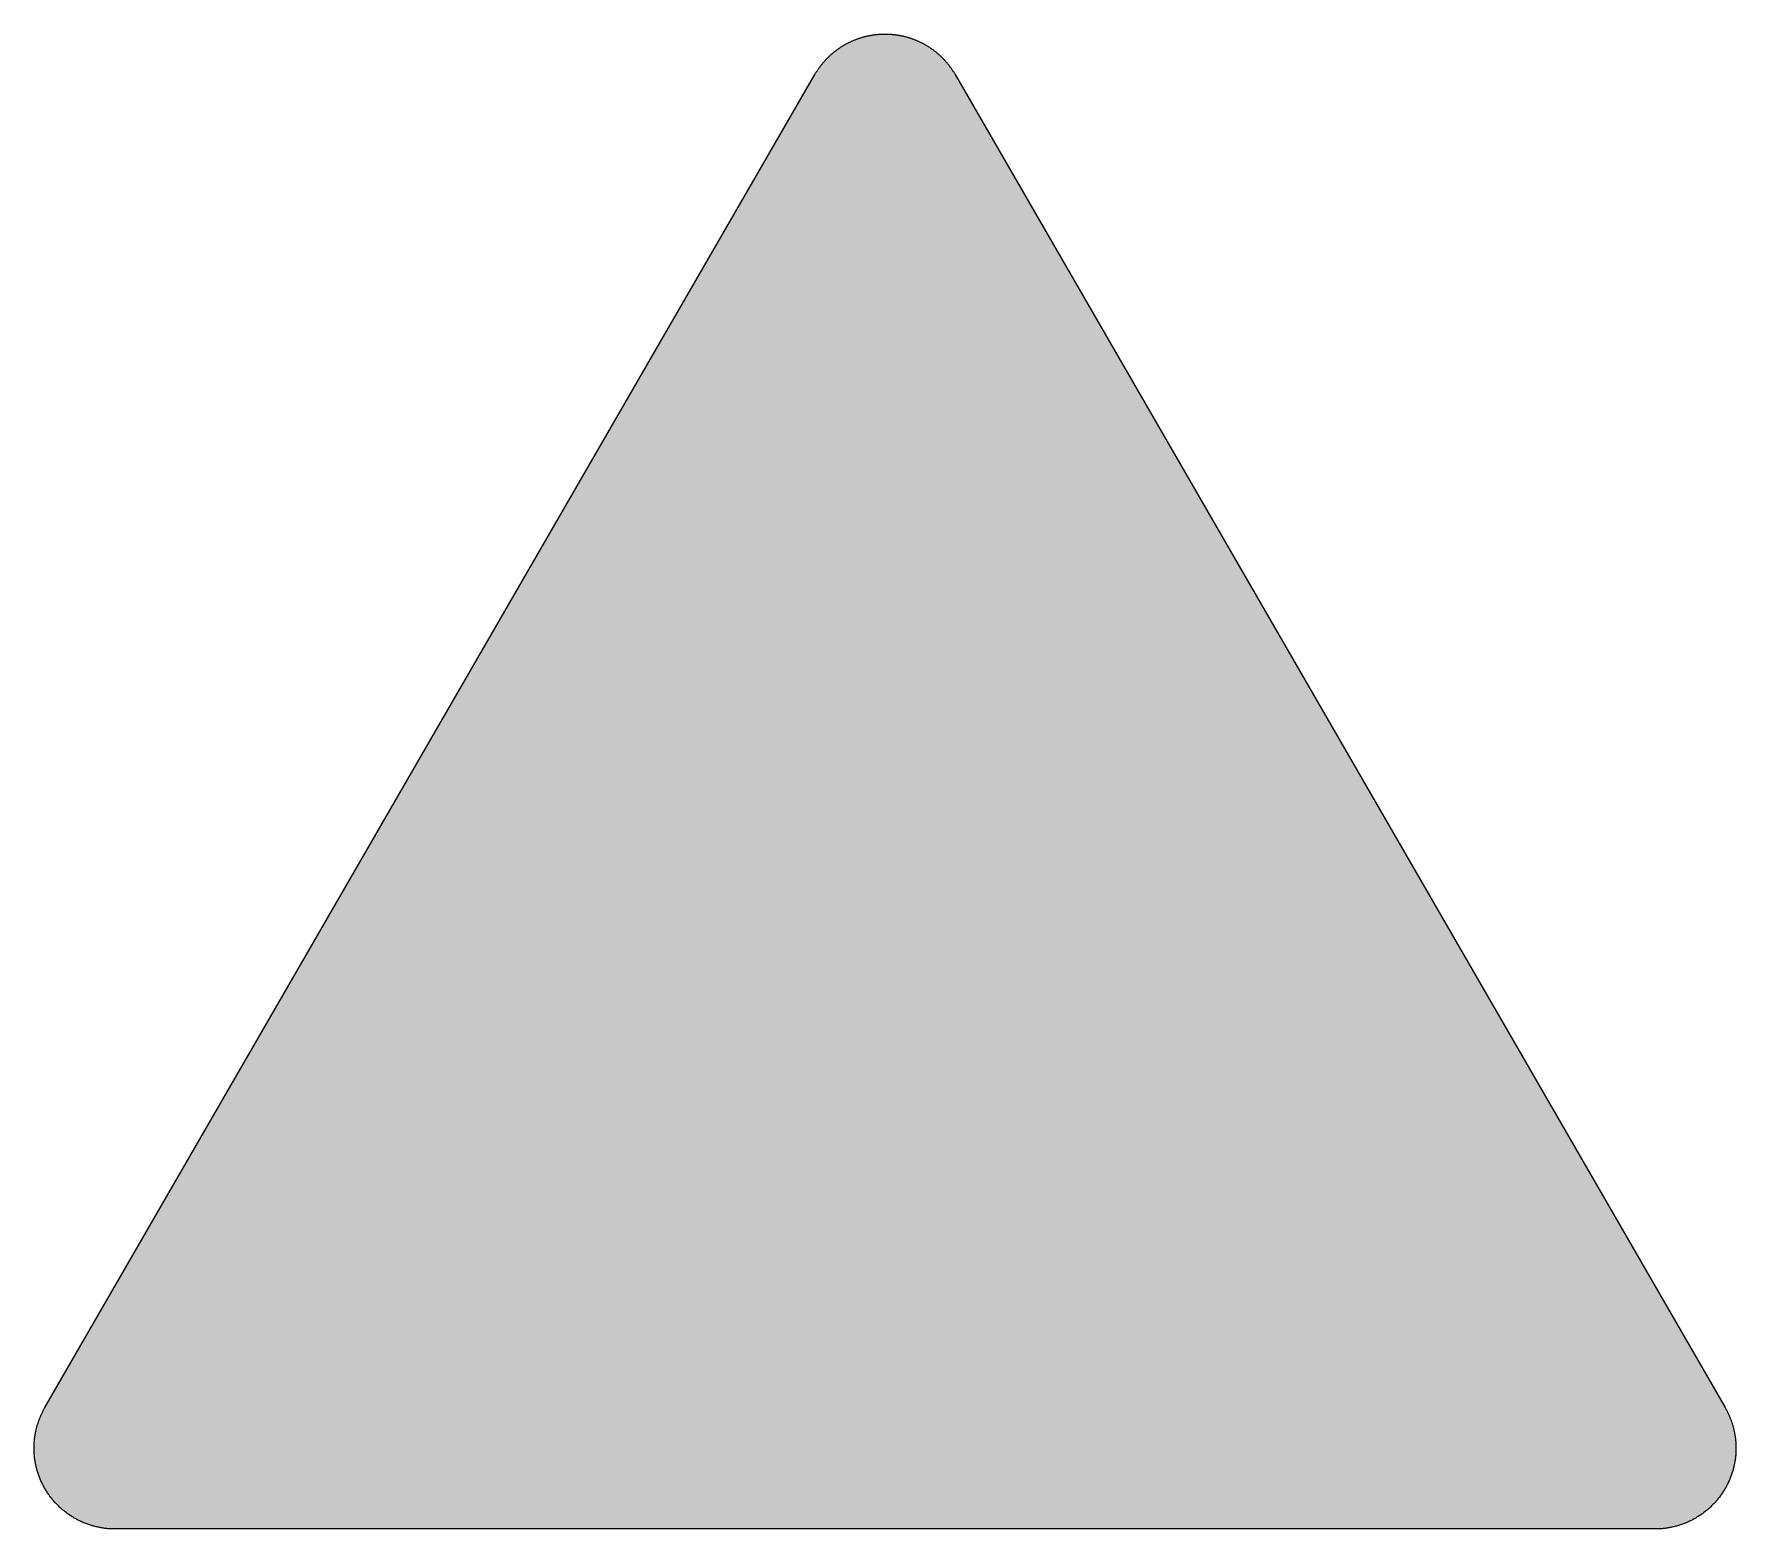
# Model space of a CAD drawing. Header units: millimetres. Extents: x 0 to 297, y 0 to 261.
import ezdxf

# ---------------------------------------------------------------- set-up
doc = ezdxf.new("R2010")
doc.units = ezdxf.units.MM

msp = doc.modelspace()

# ---------------------------------------------------------------- hatches: boundary and pattern name
msp.add_hatch(color=254).paths.add_polyline_path([(14.1633, 0.0526), (13.9878, 0.0533), (13.8125, 0.0559), (13.6373, 0.061), (13.462, 0.0686), (13.2893, 0.0787), (13.114, 0.0914), (12.9413, 0.1041), (12.7686, 0.1194), (12.5959, 0.1397), (12.4231, 0.16), (12.2504, 0.1803), (12.0777, 0.2057), (11.9075, 0.2337), (11.7373, 0.2616), (11.5672, 0.2921), (11.397, 0.3251), (11.2268, 0.3607), (11.0592, 0.3962), (10.8915, 0.4369), (10.7239, 0.4775), (10.5562, 0.5207), (10.3886, 0.5664), (10.2235, 0.6121), (10.0584, 0.6604), (9.8933, 0.7137), (9.7307, 0.7645), (9.5682, 0.8204), (9.4056, 0.8788), (9.2431, 0.9373), (9.083, 0.9982), (8.923, 1.0617), (8.763, 1.1252), (8.6055, 1.1938), (8.4455, 1.2624), (8.2906, 1.331), (8.1331, 1.4046), (7.9781, 1.4783), (7.8232, 1.5545), (7.6708, 1.6332), (7.5184, 1.7145), (7.366, 1.7958), (7.2161, 1.8796), (7.0663, 1.966), (6.919, 2.0549), (6.7716, 2.1438), (6.6243, 2.2352), (6.4795, 2.3266), (6.3348, 2.4232), (6.19, 2.5197), (6.0477, 2.6187), (5.908, 2.7178), (5.7683, 2.8219), (5.6286, 2.9261), (5.4915, 3.0302), (5.3543, 3.1394), (5.2197, 3.2487), (5.0851, 3.3579), (4.953, 3.4722), (4.8209, 3.5865), (4.6914, 3.7033), (4.5644, 3.8202), (4.4348, 3.9395), (4.3104, 4.0615), (4.1859, 4.1859), (4.0615, 4.3104), (3.9395, 4.4374), (3.8202, 4.5644), (3.7033, 4.6914), (3.5865, 4.8235), (3.4722, 4.953), (3.3579, 5.0876), (3.2487, 5.2197), (3.1369, 5.3543), (3.0302, 5.4915), (2.9235, 5.6286), (2.8194, 5.7683), (2.7178, 5.908), (2.6187, 6.0503), (2.5197, 6.19), (2.4232, 6.3348), (2.3266, 6.4795), (2.2352, 6.6243), (2.1438, 6.7716), (2.0523, 6.919), (1.966, 7.0663), (1.8796, 7.2161), (1.7958, 7.366), (1.7145, 7.5184), (1.6332, 7.6708), (1.5545, 7.8232), (1.4783, 7.9781), (1.4046, 8.1331), (1.331, 8.2906), (1.2598, 8.4455), (1.1913, 8.6055), (1.1252, 8.763), (1.0592, 8.923), (0.9982, 9.083), (0.9373, 9.2431), (0.8763, 9.4056), (0.8204, 9.5682), (0.7645, 9.7307), (0.7112, 9.8933), (0.6604, 10.0584), (0.6121, 10.2235), (0.5639, 10.3911), (0.5207, 10.5562), (0.4775, 10.7239), (0.4343, 10.8915), (0.3962, 11.0592), (0.3607, 11.2268), (0.3251, 11.397), (0.2921, 11.5672), (0.2616, 11.7373), (0.2311, 11.9075), (0.2057, 12.0802), (0.1803, 12.2504), (0.1575, 12.4231), (0.1372, 12.5959), (0.1194, 12.7686), (0.1041, 12.9413), (0.0889, 13.114), (0.0787, 13.2893), (0.0686, 13.462), (0.061, 13.6373), (0.0559, 13.8125), (0.0508, 13.9878), (0.0508, 14.163), (0.0508, 14.2773), (0.0533, 14.3942), (0.0559, 14.511), (0.0584, 14.6253), (0.0635, 14.7422), (0.0686, 14.859), (0.0737, 14.9733), (0.0813, 15.0901), (0.0889, 15.2044), (0.0991, 15.3187), (0.1092, 15.4356), (0.1194, 15.5499), (0.1321, 15.6642), (0.1448, 15.7785), (0.1575, 15.8953), (0.1727, 16.0096), (0.188, 16.1239), (0.2032, 16.2382), (0.221, 16.35), (0.2413, 16.4643), (0.2591, 16.5786), (0.2794, 16.6929), (0.2997, 16.8046), (0.3226, 16.9189), (0.3454, 17.0307), (0.3708, 17.145), (0.3937, 17.2568), (0.4191, 17.3685), (0.447, 17.4803), (0.475, 17.592), (0.5029, 17.7038), (0.5334, 17.8156), (0.5613, 17.9273), (0.5944, 18.0365), (0.6248, 18.1483), (0.6579, 18.2575), (0.6934, 18.3693), (0.7264, 18.4785), (0.762, 18.5877), (0.8001, 18.6969), (0.8382, 18.8062), (0.8763, 18.9128), (0.9144, 19.0221), (0.955, 19.1313), (0.9957, 19.238), (1.0389, 19.3446), (1.0795, 19.4539), (1.1252, 19.5605), (1.1684, 19.6647), (1.2141, 19.7714), (1.2598, 19.878), (1.3081, 19.9822), (1.3564, 20.0889), (1.4046, 20.193), (1.4554, 20.2971), (1.5062, 20.4013), (1.557, 20.5054), (1.6104, 20.607), (1.6637, 20.7112), (1.717, 20.8128), (1.7729, 20.9144), (1.8263, 21.016), (1.8847, 21.1176), (1.9406, 21.2192), (136.2523, 253.8501), (136.3091, 253.9492), (136.3675, 254.0483), (136.4285, 254.1473), (136.4894, 254.2464), (136.5504, 254.3454), (136.6139, 254.442), (136.6774, 254.5385), (136.7409, 254.635), (136.8044, 254.7315), (136.8704, 254.8255), (136.9365, 254.922), (137.0025, 255.016), (137.0711, 255.11), (137.1397, 255.2014), (137.2083, 255.2954), (137.2794, 255.3868), (137.3505, 255.4783), (137.4216, 255.5672), (137.4927, 255.6586), (137.5664, 255.7475), (137.6401, 255.8364), (137.7137, 255.9253), (137.7874, 256.0117), (137.8636, 256.098), (137.9398, 256.1844), (138.016, 256.2708), (138.0947, 256.3546), (138.1735, 256.4409), (138.2522, 256.5222), (138.3309, 256.606), (138.4122, 256.6899), (138.4935, 256.7711), (138.5748, 256.8524), (138.6586, 256.9312), (138.7399, 257.0124), (138.8237, 257.0912), (138.9075, 257.1699), (138.9939, 257.2461), (139.0802, 257.3249), (139.1641, 257.4011), (139.253, 257.4747), (139.3393, 257.5509), (139.4282, 257.6246), (139.5171, 257.6982), (139.606, 257.7719), (139.6949, 257.843), (139.7864, 257.9141), (139.8778, 257.9853), (139.9692, 258.0564), (140.0607, 258.125), (140.1547, 258.1935), (140.2486, 258.2596), (140.3426, 258.3282), (140.4366, 258.3942), (140.5331, 258.4602), (140.6296, 258.5237), (140.7262, 258.5872), (140.8227, 258.6507), (140.9192, 258.7142), (141.0183, 258.7752), (141.1173, 258.8362), (141.2164, 258.8946), (141.3154, 258.9555), (141.4145, 259.014), (141.5161, 259.0698), (141.6177, 259.1283), (141.7193, 259.1841), (141.8209, 259.2375), (141.9225, 259.2934), (142.0266, 259.3467), (142.1308, 259.3975), (142.2324, 259.4508), (142.3365, 259.5016), (142.4407, 259.5499), (142.5473, 259.6007), (142.6515, 259.6464), (142.7556, 259.6947), (142.8623, 259.7404), (142.969, 259.7861), (143.0757, 259.8318), (143.1823, 259.875), (143.289, 259.9182), (143.3957, 259.9588), (143.5049, 259.9995), (143.6116, 260.0401), (143.7208, 260.0808), (143.83, 260.1189), (143.9393, 260.1544), (144.0485, 260.1925), (144.1577, 260.2281), (144.2669, 260.2636), (144.3761, 260.2967), (144.4879, 260.3297), (144.5971, 260.3627), (144.7089, 260.3932), (144.8206, 260.4237), (144.9299, 260.4516), (145.0416, 260.4821), (145.1534, 260.5075), (145.2651, 260.5354), (145.3794, 260.5608), (145.4912, 260.5862), (145.603, 260.6091), (145.7173, 260.6319), (145.829, 260.6548), (145.9433, 260.6751), (146.0551, 260.6954), (146.1694, 260.7158), (146.2837, 260.7335), (146.398, 260.7513), (146.5123, 260.7666), (146.6266, 260.7818), (146.7409, 260.797), (146.8552, 260.8123), (146.9695, 260.825), (147.0838, 260.8351), (147.2006, 260.8478), (147.3149, 260.858), (147.4292, 260.8656), (147.5461, 260.8732), (147.6604, 260.8809), (147.7772, 260.8859), (147.8915, 260.8936), (148.0083, 260.8961), (148.1226, 260.9012), (148.2395, 260.9037), (148.3563, 260.9037), (148.4706, 260.9037), (148.5875, 260.9037), (148.7043, 260.9037), (148.8186, 260.9012), (148.9354, 260.8961), (149.0523, 260.8936), (149.1666, 260.8859), (149.2834, 260.8809), (149.3977, 260.8732), (149.512, 260.8656), (149.6289, 260.858), (149.7432, 260.8478), (149.8575, 260.8351), (149.9743, 260.825), (150.0886, 260.8123), (150.2029, 260.797), (150.3172, 260.7818), (150.4315, 260.7666), (150.5458, 260.7513), (150.6601, 260.7335), (150.7744, 260.7158), (150.8862, 260.6954), (151.0005, 260.6751), (151.1148, 260.6548), (151.2265, 260.6319), (151.3408, 260.6091), (151.4526, 260.5862), (151.5643, 260.5608), (151.6761, 260.5354), (151.7879, 260.5075), (151.8996, 260.4821), (152.0114, 260.4516), (152.1231, 260.4237), (152.2349, 260.3932), (152.3467, 260.3627), (152.4559, 260.3297), (152.5676, 260.2967), (152.6769, 260.2636), (152.7861, 260.2281), (152.8953, 260.1925), (153.0045, 260.1544), (153.1137, 260.1189), (153.223, 260.0808), (153.3296, 260.0401), (153.4389, 259.9995), (153.5455, 259.9588), (153.6548, 259.9182), (153.7614, 259.875), (153.8681, 259.8318), (153.9748, 259.7861), (154.0789, 259.7404), (154.1856, 259.6947), (154.2923, 259.6464), (154.3964, 259.6007), (154.5006, 259.5499), (154.6047, 259.5016), (154.7089, 259.4508), (154.813, 259.3975), (154.9171, 259.3467), (155.0187, 259.2934), (155.1203, 259.2375), (155.2245, 259.1841), (155.3261, 259.1283), (155.4251, 259.0698), (155.5267, 259.014), (155.6283, 258.9555), (155.7274, 258.8946), (155.8265, 258.8362), (155.9255, 258.7752), (156.022, 258.7142), (156.1211, 258.6507), (156.2176, 258.5872), (156.3141, 258.5237), (156.4107, 258.4602), (156.5046, 258.3942), (156.6012, 258.3282), (156.6951, 258.2596), (156.7866, 258.1935), (156.8806, 258.125), (156.972, 258.0564), (157.066, 257.9853), (157.1574, 257.9141), (157.2463, 257.843), (157.3378, 257.7719), (157.4267, 257.6982), (157.5156, 257.6246), (157.6019, 257.5509), (157.6908, 257.4747), (157.7772, 257.4011), (157.8635, 257.3249), (157.9499, 257.2461), (158.0337, 257.1699), (158.1201, 257.0912), (158.2039, 257.0124), (158.2852, 256.9312), (158.369, 256.8524), (158.4503, 256.7711), (158.5316, 256.6899), (158.6103, 256.606), (158.6916, 256.5222), (158.7703, 256.4409), (158.8491, 256.3546), (158.9253, 256.2708), (159.004, 256.1844), (159.0802, 256.098), (159.1539, 256.0117), (159.2301, 255.9253), (159.3037, 255.8364), (159.3774, 255.7475), (159.451, 255.6586), (159.5222, 255.5672), (159.5933, 255.4783), (159.6644, 255.3868), (159.7355, 255.2954), (159.8041, 255.2014), (159.8727, 255.11), (159.9387, 255.016), (160.0073, 254.922), (160.0733, 254.8255), (160.1368, 254.7315), (160.2029, 254.635), (160.2664, 254.5385), (160.3299, 254.442), (160.3908, 254.3454), (160.4543, 254.2464), (160.5153, 254.1473), (160.5737, 254.0483), (160.6347, 253.9492), (160.6906, 253.8476), (295.0023, 21.2192), (295.0591, 21.1176), (295.115, 21.016), (295.1709, 20.9144), (295.2267, 20.8128), (295.2801, 20.7112), (295.3334, 20.607), (295.3868, 20.5054), (295.4376, 20.4013), (295.4884, 20.2971), (295.5392, 20.193), (295.5874, 20.0889), (295.6357, 19.9822), (295.6814, 19.878), (295.7297, 19.7714), (295.7754, 19.6647), (295.8186, 19.5605), (295.8617, 19.4539), (295.9049, 19.3446), (295.9481, 19.238), (295.9887, 19.1313), (296.0294, 19.0221), (296.0675, 18.9128), (296.1056, 18.8062), (296.1437, 18.6969), (296.1792, 18.5877), (296.2148, 18.4785), (296.2504, 18.3693), (296.2834, 18.2575), (296.3164, 18.1483), (296.3494, 18.0365), (296.3799, 17.9273), (296.4104, 17.8156), (296.4409, 17.7038), (296.4688, 17.592), (296.4967, 17.4803), (296.5221, 17.3685), (296.5475, 17.2568), (296.5729, 17.145), (296.5958, 17.0307), (296.6212, 16.9189), (296.6415, 16.8046), (296.6644, 16.6929), (296.6822, 16.5786), (296.7025, 16.4643), (296.7203, 16.35), (296.738, 16.2382), (296.7558, 16.1239), (296.7711, 16.0096), (296.7838, 15.8953), (296.799, 15.7785), (296.8117, 15.6642), (296.8244, 15.5499), (296.8346, 15.4356), (296.8447, 15.3187), (296.8523, 15.2044), (296.86, 15.0901), (296.8676, 14.9733), (296.8752, 14.859), (296.8803, 14.7422), (296.8828, 14.6253), (296.8879, 14.511), (296.8904, 14.3942), (296.8904, 14.2773), (296.8904, 14.163), (296.8904, 13.9878), (296.8879, 13.8125), (296.8828, 13.6373), (296.8752, 13.462), (296.865, 13.2893), (296.8523, 13.114), (296.8396, 12.9413), (296.8219, 12.7686), (296.8041, 12.5959), (296.7838, 12.4231), (296.7609, 12.2504), (296.738, 12.0802), (296.7101, 11.9075), (296.6822, 11.7373), (296.6517, 11.5672), (296.6187, 11.397), (296.5831, 11.2268), (296.545, 11.0592), (296.5069, 10.8915), (296.4663, 10.7239), (296.4231, 10.5562), (296.3774, 10.3911), (296.3316, 10.2235), (296.2808, 10.0584), (296.23, 9.8933), (296.1767, 9.7307), (296.1234, 9.5682), (296.0649, 9.4056), (296.0065, 9.2431), (295.9456, 9.083), (295.8821, 8.923), (295.8186, 8.763), (295.75, 8.6055), (295.6814, 8.4455), (295.6103, 8.2906), (295.5392, 8.1331), (295.463, 7.9781), (295.3868, 7.8232), (295.3106, 7.6708), (295.2293, 7.5184), (295.148, 7.366), (295.0642, 7.2161), (294.9778, 7.0663), (294.8889, 6.919), (294.8, 6.7716), (294.7086, 6.6243), (294.6146, 6.4795), (294.5206, 6.3348), (294.4241, 6.19), (294.325, 6.0503), (294.226, 5.908), (294.1218, 5.7683), (294.0177, 5.6286), (293.9136, 5.4915), (293.8043, 5.3543), (293.6951, 5.2197), (293.5859, 5.0876), (293.4716, 4.953), (293.3573, 4.8235), (293.2405, 4.6914), (293.1236, 4.5644), (293.0042, 4.4374), (292.8823, 4.3104), (292.7579, 4.1859), (292.6334, 4.0615), (292.5089, 3.9395), (292.3794, 3.8202), (292.2524, 3.7033), (292.1203, 3.5865), (291.9908, 3.4722), (291.8562, 3.3579), (291.7241, 3.2487), (291.5895, 3.1394), (291.4523, 3.0302), (291.3151, 2.9261), (291.1754, 2.8219), (291.0357, 2.7178), (290.8935, 2.6187), (290.7513, 2.5197), (290.609, 2.4232), (290.4642, 2.3266), (290.3195, 2.2352), (290.1721, 2.1438), (290.0248, 2.0549), (289.8775, 1.966), (289.7276, 1.8796), (289.5778, 1.7958), (289.4254, 1.7145), (289.273, 1.6332), (289.118, 1.5545), (288.9656, 1.4783), (288.8107, 1.4046), (288.6532, 1.331), (288.4957, 1.2624), (288.3383, 1.1938), (288.1808, 1.1252), (288.0208, 1.0617), (287.8607, 0.9982), (287.7007, 0.9373), (287.5382, 0.8788), (287.3756, 0.8204), (287.213, 0.7645), (287.0479, 0.7137), (286.8854, 0.6604), (286.7203, 0.6121), (286.5526, 0.5664), (286.3875, 0.5207), (286.2199, 0.4775), (286.0523, 0.4369), (285.8846, 0.3962), (285.7144, 0.3607), (285.5468, 0.3251), (285.3766, 0.2921), (285.2064, 0.2616), (285.0363, 0.2337), (284.8635, 0.2057), (284.6934, 0.1803), (284.5206, 0.16), (284.3479, 0.1397), (284.1752, 0.1194), (284.0025, 0.1041), (283.8272, 0.0914), (283.6545, 0.0787), (283.4792, 0.0686), (283.3065, 0.061), (283.1313, 0.0559), (282.956, 0.0533), (282.7807, 0.0508)])
h = msp.add_hatch(color=22)
h.paths.add_polyline_path([(14.1633, 5.3442), (13.9344, 5.3467), (13.7084, 5.3543), (13.4849, 5.3696), (13.2613, 5.3873), (13.0378, 5.4127), (12.8194, 5.4458), (12.6009, 5.4813), (12.385, 5.522), (12.1717, 5.5677), (11.9583, 5.621), (11.7475, 5.6769), (11.5392, 5.7404), (11.3335, 5.8064), (11.1303, 5.8776), (10.9296, 5.9538), (10.729, 6.035), (10.5334, 6.1214), (10.3378, 6.2128), (10.1473, 6.3068), (9.9593, 6.4084), (9.7714, 6.5126), (9.5885, 6.6192), (9.4082, 6.7335), (9.2304, 6.8504), (9.0576, 6.9698), (8.8849, 7.0942), (8.7173, 7.2238), (8.5522, 7.3584), (8.3896, 7.493), (8.2321, 7.6352), (8.0772, 7.7775), (7.9273, 7.9273), (7.7775, 8.0772), (7.6352, 8.2321), (7.493, 8.3922), (7.3558, 8.5522), (7.2238, 8.7173), (7.0942, 8.8849), (6.9698, 9.0576), (6.8504, 9.2329), (6.7335, 9.4082), (6.6192, 9.5885), (6.5126, 9.7739), (6.4084, 9.9593), (6.3068, 10.1473), (6.2128, 10.3403), (6.1214, 10.5334), (6.035, 10.729), (5.9538, 10.9296), (5.8776, 11.1303), (5.8064, 11.3335), (5.7404, 11.5392), (5.6769, 11.7475), (5.621, 11.9583), (5.5677, 12.1717), (5.522, 12.385), (5.4813, 12.6009), (5.4432, 12.8194), (5.4127, 13.0404), (5.3873, 13.2613), (5.3696, 13.4849), (5.3543, 13.7084), (5.3467, 13.9344), (5.3416, 14.163), (5.3442, 14.2342), (5.3442, 14.3078), (5.3442, 14.3789), (5.3467, 14.4526), (5.3492, 14.5237), (5.3543, 14.5974), (5.3569, 14.6685), (5.3619, 14.7422), (5.367, 14.8133), (5.3721, 14.8869), (5.3797, 14.9581), (5.3848, 15.0292), (5.3924, 15.1003), (5.4, 15.174), (5.4102, 15.2451), (5.4178, 15.3162), (5.428, 15.3873), (5.4381, 15.4584), (5.4483, 15.5296), (5.461, 15.6007), (5.4737, 15.6718), (5.4864, 15.7429), (5.4991, 15.814), (5.5118, 15.8852), (5.527, 15.9563), (5.5423, 16.0249), (5.5575, 16.096), (5.5728, 16.1671), (5.5905, 16.2357), (5.6083, 16.3068), (5.6261, 16.3754), (5.6439, 16.444), (5.6617, 16.5151), (5.682, 16.5837), (5.7023, 16.6522), (5.7226, 16.7208), (5.7429, 16.7919), (5.7658, 16.8605), (5.7887, 16.9266), (5.8115, 16.9951), (5.8344, 17.0637), (5.8572, 17.1323), (5.8826, 17.2009), (5.908, 17.2669), (5.9334, 17.3355), (5.9588, 17.4015), (5.9868, 17.4676), (6.0147, 17.5362), (6.0427, 17.6022), (6.0706, 17.6682), (6.0985, 17.7343), (6.129, 17.8003), (6.1595, 17.8664), (6.19, 17.9299), (6.2205, 17.9959), (6.2509, 18.0619), (6.284, 18.1254), (6.317, 18.1915), (6.35, 18.255), (6.383, 18.3185), (6.4186, 18.382), (6.4541, 18.4455), (6.4897, 18.509), (6.5253, 18.5725), (140.8356, 251.2042), (140.909, 251.3305), (140.9852, 251.4549), (141.064, 251.5794), (141.1453, 251.7013), (141.2265, 251.8232), (141.3129, 251.9426), (141.3967, 252.0594), (141.4856, 252.1763), (141.5745, 252.2906), (141.666, 252.4023), (141.7599, 252.5141), (141.8539, 252.6233), (141.9504, 252.73), (142.0495, 252.8367), (142.1486, 252.9408), (142.2502, 253.0424), (142.3518, 253.144), (142.4559, 253.2431), (142.5626, 253.3396), (142.6693, 253.4336), (142.7785, 253.5276), (142.8877, 253.619), (142.9995, 253.7104), (143.1112, 253.7968), (143.2255, 253.8832), (143.3424, 253.967), (143.4592, 254.0483), (143.576, 254.1295), (143.6954, 254.2083), (143.8173, 254.2845), (143.9393, 254.3581), (144.0612, 254.4318), (144.1856, 254.5004), (144.3126, 254.569), (144.4371, 254.635), (144.5666, 254.701), (144.6936, 254.762), (144.8232, 254.823), (144.9553, 254.8814), (145.0848, 254.9373), (145.2194, 254.9906), (145.3515, 255.0414), (145.4861, 255.0922), (145.6207, 255.1405), (145.7579, 255.1836), (145.8951, 255.2268), (146.0322, 255.2675), (146.1694, 255.3081), (146.3091, 255.3437), (146.4488, 255.3792), (146.591, 255.4097), (146.7307, 255.4402), (146.873, 255.4681), (147.0152, 255.491), (147.16, 255.5138), (147.3022, 255.5342), (147.447, 255.5519), (147.5918, 255.5697), (147.7391, 255.5824), (147.8839, 255.5926), (148.0312, 255.6027), (148.176, 255.6078), (148.3233, 255.6104), (148.4706, 255.6129), (148.6179, 255.6104), (148.7653, 255.6078), (148.9126, 255.6027), (149.0599, 255.5926), (149.2047, 255.5824), (149.3495, 255.5697), (149.4942, 255.5519), (149.639, 255.5342), (149.7838, 255.5138), (149.926, 255.491), (150.0683, 255.4681), (150.2105, 255.4402), (150.3528, 255.4097), (150.4925, 255.3792), (150.6347, 255.3437), (150.7719, 255.3081), (150.9116, 255.2675), (151.0487, 255.2268), (151.1859, 255.1836), (151.323, 255.1405), (151.4577, 255.0922), (151.5923, 255.0414), (151.7244, 254.9906), (151.8564, 254.9373), (151.9885, 254.8814), (152.1206, 254.823), (152.2501, 254.762), (152.3771, 254.701), (152.5041, 254.635), (152.6311, 254.569), (152.7581, 254.5004), (152.8801, 254.4318), (153.0045, 254.3581), (153.1264, 254.2845), (153.2458, 254.2083), (153.3652, 254.1295), (153.4846, 254.0483), (153.6014, 253.967), (153.7157, 253.8832), (153.83, 253.7968), (153.9443, 253.7104), (154.0561, 253.619), (154.1653, 253.5276), (154.2745, 253.4336), (154.3812, 253.3396), (154.4879, 253.2431), (154.592, 253.144), (154.6936, 253.0424), (154.7952, 252.9408), (154.8943, 252.8367), (154.9933, 252.73), (155.0899, 252.6233), (155.1838, 252.5141), (155.2778, 252.4023), (155.3693, 252.2906), (155.4582, 252.1763), (155.5471, 252.0594), (155.6334, 251.9426), (155.7172, 251.8232), (155.7985, 251.7013), (155.8798, 251.5794), (155.9585, 251.4549), (156.0347, 251.3305), (156.1109, 251.2035), (290.4201, 18.5734), (290.4541, 18.509), (290.4896, 18.4455), (290.5252, 18.382), (290.5608, 18.3185), (290.5938, 18.255), (290.6268, 18.1915), (290.6598, 18.1254), (290.6903, 18.0619), (290.7233, 17.9959), (290.7538, 17.9299), (290.7843, 17.8664), (290.8148, 17.8003), (290.8452, 17.7343), (290.8732, 17.6682), (290.9011, 17.6022), (290.9291, 17.5362), (290.957, 17.4676), (290.9824, 17.4015), (291.0103, 17.3355), (291.0357, 17.2669), (291.0611, 17.2009), (291.084, 17.1323), (291.1094, 17.0637), (291.1323, 16.9951), (291.1551, 16.9266), (291.178, 16.8605), (291.1983, 16.7919), (291.2212, 16.7208), (291.2415, 16.6522), (291.2618, 16.5837), (291.2796, 16.5151), (291.2999, 16.444), (291.3177, 16.3754), (291.3355, 16.3068), (291.3532, 16.2357), (291.3685, 16.1671), (291.3863, 16.096), (291.4015, 16.0249), (291.4167, 15.9563), (291.4294, 15.8852), (291.4447, 15.814), (291.4574, 15.7429), (291.4701, 15.6718), (291.4828, 15.6007), (291.4929, 15.5296), (291.5031, 15.4584), (291.5133, 15.3873), (291.5234, 15.3162), (291.5336, 15.2451), (291.5412, 15.174), (291.5488, 15.1003), (291.5564, 15.0292), (291.5641, 14.9581), (291.5691, 14.8869), (291.5768, 14.8133), (291.5818, 14.7422), (291.5844, 14.6685), (291.5895, 14.5974), (291.592, 14.5237), (291.5945, 14.4526), (291.5971, 14.3789), (291.5996, 14.3078), (291.5996, 14.2342), (291.5996, 14.163), (291.5971, 13.9344), (291.5895, 13.7084), (291.5742, 13.4849), (291.5539, 13.2613), (291.5285, 13.0404), (291.498, 12.8194), (291.4625, 12.6009), (291.4218, 12.385), (291.3736, 12.1717), (291.3228, 11.9583), (291.2643, 11.7475), (291.2034, 11.5392), (291.1373, 11.3335), (291.0637, 11.1303), (290.9875, 10.9296), (290.9062, 10.729), (290.8198, 10.5334), (290.7309, 10.3403), (290.6344, 10.1473), (290.5354, 9.9593), (290.4312, 9.7739), (290.322, 9.5885), (290.2102, 9.4082), (290.0934, 9.2329), (289.974, 9.0576), (289.847, 8.8849), (289.72, 8.7173), (289.5854, 8.5522), (289.4482, 8.3922), (289.3085, 8.2321), (289.1638, 8.0772), (289.0164, 7.9273), (288.8666, 7.7775), (288.7116, 7.6352), (288.5516, 7.493), (288.3916, 7.3584), (288.2265, 7.2238), (288.0563, 7.0942), (287.8861, 6.9698), (287.7109, 6.8504), (287.5331, 6.7335), (287.3527, 6.6192), (287.1699, 6.5126), (286.9844, 6.4084), (286.7965, 6.3068), (286.6034, 6.2128), (286.4104, 6.1214), (286.2148, 6.035), (286.0142, 5.9538), (285.8135, 5.8776), (285.6103, 5.8064), (285.4046, 5.7404), (285.1963, 5.6769), (284.9855, 5.621), (284.7721, 5.5677), (284.5587, 5.522), (284.3428, 5.4813), (284.1244, 5.4458), (283.9034, 5.4127), (283.6824, 5.3873), (283.4589, 5.3696), (283.2354, 5.3543), (283.0093, 5.3467), (282.7807, 5.3442)])
h.paths.add_polyline_path([(44.716, 31.8026), (148.4725, 211.5167), (252.2305, 31.8026)], flags=16)
h = msp.add_hatch(color=59)
h.paths.add_polyline_path([(140.535, 127.0526), (131.8383, 127.0526), (131.6203, 127.0483), (131.4044, 127.0432), (131.1885, 127.0305), (130.9751, 127.0152), (130.7617, 126.9975), (130.5484, 126.9721), (130.3376, 126.9441), (130.1267, 126.9136), (129.9185, 126.8755), (129.7102, 126.8374), (129.5044, 126.7917), (129.2987, 126.7435), (129.0955, 126.6901), (128.8923, 126.6342), (128.6916, 126.5733), (128.4935, 126.5098), (128.2954, 126.4412), (128.0998, 126.3701), (127.9042, 126.2939), (127.7137, 126.2151), (127.5207, 126.1313), (127.3327, 126.045), (127.1448, 125.9561), (126.9619, 125.8621), (126.779, 125.7656), (126.5961, 125.664), (126.4183, 125.5598), (126.2405, 125.4506), (126.0678, 125.3414), (125.8951, 125.2271), (125.7249, 125.1077), (125.5573, 124.9858), (125.3922, 124.8613), (125.2271, 124.7343), (125.0671, 124.6048), (124.9096, 124.4702), (124.7546, 124.333), (124.6022, 124.1933), (124.4524, 124.0511), (124.3051, 123.9037), (124.1603, 123.7564), (124.0206, 123.604), (123.8809, 123.4491), (123.7463, 123.2916), (123.6116, 123.1316), (123.4821, 122.9665), (123.3551, 122.8014), (123.2332, 122.6337), (123.1113, 122.461), (122.9944, 122.2883), (122.8827, 122.1105), (122.7709, 121.9327), (122.6642, 121.7498), (122.5601, 121.5669), (122.461, 121.3815), (122.3645, 121.191), (122.2705, 121.0005), (122.1816, 120.8075), (122.0978, 120.6119), (122.014, 120.4138), (121.9378, 120.2131), (121.8641, 120.0099), (121.793, 119.8067), (121.727, 119.5984), (114.0435, 94.7748), (113.9622, 94.7903), (113.8809, 94.8055), (113.7996, 94.8207), (113.7183, 94.8385), (113.6371, 94.8538), (113.5558, 94.869), (113.4745, 94.8817), (113.3907, 94.8969), (113.3094, 94.9122), (113.2281, 94.9249), (113.1468, 94.9401), (113.0656, 94.9528), (112.9843, 94.9655), (112.903, 94.9782), (112.8217, 94.9909), (112.7379, 95.0036), (112.6566, 95.0163), (112.5753, 95.029), (112.4941, 95.0392), (112.4128, 95.0519), (112.329, 95.062), (112.2477, 95.0747), (112.1664, 95.0849), (112.0826, 95.0951), (112.0013, 95.1052), (111.92, 95.1154), (111.8362, 95.1255), (111.7549, 95.1332), (111.6736, 95.1433), (111.5898, 95.1509), (111.5085, 95.1611), (111.4273, 95.1687), (111.3434, 95.1763), (111.2622, 95.184), (111.1783, 95.1916), (111.0971, 95.1992), (111.0158, 95.2068), (110.932, 95.2144), (110.8507, 95.2195), (110.7669, 95.2271), (110.6856, 95.2322), (110.6018, 95.2398), (110.5205, 95.2449), (110.4367, 95.25), (110.3554, 95.2551), (110.2716, 95.2602), (110.1903, 95.2652), (110.1065, 95.2678), (110.0252, 95.2729), (109.9414, 95.2754), (109.8601, 95.2805), (109.7763, 95.283), (109.695, 95.2856), (109.6112, 95.2881), (109.5299, 95.2906), (109.4461, 95.2932), (109.3622, 95.2957), (109.281, 95.2957), (109.1971, 95.2983), (109.1159, 95.2983), (109.032, 95.3008), (108.9482, 95.3008), (108.8669, 95.3008), (108.7831, 95.3008), (108.4555, 95.2983), (108.1278, 95.2932), (107.8001, 95.283), (107.4725, 95.2678), (107.1448, 95.25), (106.8197, 95.2271), (106.4946, 95.2017), (106.1695, 95.1713), (105.8443, 95.1382), (105.5218, 95.1001), (105.1992, 95.057), (104.8766, 95.0112), (104.5566, 94.9604), (104.2365, 94.9071), (103.9165, 94.8512), (103.599, 94.7877), (103.2815, 94.7217), (102.964, 94.6531), (102.649, 94.5794), (102.3341, 94.5032), (102.0216, 94.422), (101.7092, 94.3381), (101.3993, 94.2492), (101.0895, 94.1578), (100.7796, 94.0613), (100.4722, 93.9622), (100.1674, 93.8581), (99.8626, 93.7514), (99.5604, 93.6422), (99.2581, 93.5279), (98.9584, 93.4085), (98.6587, 93.2866), (98.3615, 93.1621), (98.0643, 93.0326), (97.7722, 92.9005), (97.4776, 92.7659), (97.188, 92.6262), (96.8985, 92.4814), (96.6114, 92.3341), (96.3244, 92.1842), (96.0399, 92.0318), (95.758, 91.8743), (95.4786, 91.7118), (95.1992, 91.5492), (94.9223, 91.3816), (94.648, 91.2089), (94.3762, 91.0336), (94.1045, 90.8558), (93.8352, 90.6755), (93.5685, 90.49), (93.3044, 90.3021), (93.0427, 90.109), (92.7837, 89.916), (92.5246, 89.7179), (92.268, 89.5147), (92.0166, 89.3089), (91.7651, 89.1007), (91.5162, 88.8898), (91.2698, 88.6765), (91.026, 88.458), (90.7847, 88.2371), (90.5459, 88.011), (90.3097, 87.7824), (90.076, 87.5538), (89.8449, 87.3176), (89.6163, 87.0814), (89.3928, 86.8426), (89.1718, 86.6013), (88.9533, 86.3575), (88.7374, 86.1111), (88.5266, 85.8622), (88.3183, 85.6107), (88.1126, 85.3592), (87.9119, 85.1027), (87.7138, 84.8436), (87.5182, 84.5845), (87.3252, 84.3229), (87.1372, 84.0588), (86.9518, 83.7921), (86.7715, 83.5228), (86.5937, 83.251), (86.4184, 82.9793), (86.2482, 82.7049), (86.0781, 82.4281), (85.9155, 82.1487), (85.7529, 81.8693), (85.5955, 81.5873), (85.4431, 81.3029), (85.2932, 81.0158), (85.1459, 80.7288), (85.0011, 80.4393), (84.8614, 80.1497), (84.7268, 79.8551), (84.5947, 79.563), (84.4652, 79.2658), (84.3407, 78.9686), (84.2188, 78.6689), (84.0994, 78.3692), (83.9851, 78.0669), (83.8759, 77.7646), (83.7692, 77.4598), (83.6651, 77.155), (83.566, 76.8477), (83.4695, 76.5378), (83.378, 76.2279), (83.2891, 75.9181), (83.2053, 75.6056), (83.124, 75.2932), (83.0453, 74.9783), (82.9742, 74.6633), (82.9031, 74.3458), (82.8396, 74.0283), (82.7761, 73.7108), (82.7202, 73.3908), (82.6643, 73.0707), (82.616, 72.7507), (82.5703, 72.4281), (82.5271, 72.1055), (82.489, 71.7829), (82.456, 71.4578), (82.4255, 71.1327), (82.3976, 70.8076), (82.3773, 70.4825), (82.357, 70.1548), (82.3443, 69.8271), (82.3341, 69.4995), (82.3265, 69.1718), (82.3265, 68.8442), (82.3265, 68.514), (82.3341, 68.1863), (82.3443, 67.8586), (82.357, 67.531), (82.3773, 67.2033), (82.3976, 66.8782), (82.4255, 66.5531), (82.456, 66.228), (82.489, 65.9028), (82.5271, 65.5803), (82.5703, 65.2577), (82.616, 64.9351), (82.6643, 64.6151), (82.7202, 64.295), (82.7761, 63.975), (82.8396, 63.6575), (82.9031, 63.34), (82.9742, 63.0225), (83.0453, 62.7075), (83.124, 62.3951), (83.2053, 62.0801), (83.2891, 61.7677), (83.378, 61.4578), (83.4695, 61.148), (83.566, 60.8406), (83.6651, 60.5333), (83.7692, 60.2259), (83.8759, 59.9211), (83.9851, 59.6189), (84.0994, 59.3166), (84.2188, 59.0169), (84.3407, 58.7172), (84.4652, 58.42), (84.5947, 58.1254), (84.7268, 57.8307), (84.8614, 57.5386), (85.0011, 57.2465), (85.1459, 56.957), (85.2932, 56.6699), (85.4431, 56.3855), (85.5955, 56.101), (85.7529, 55.819), (85.9155, 55.5371), (86.0781, 55.2602), (86.2482, 54.9834), (86.4184, 54.7091), (86.5937, 54.4347), (86.7715, 54.1655), (86.9518, 53.8963), (87.1372, 53.6296), (87.3252, 53.3654), (87.5182, 53.1038), (87.7138, 52.8422), (87.9119, 52.5856), (88.1126, 52.3291), (88.3183, 52.0751), (88.5266, 51.8236), (88.7374, 51.5747), (88.9533, 51.3283), (89.1718, 51.0845), (89.3928, 50.8432), (89.6163, 50.6044), (89.8449, 50.3682), (90.076, 50.1345), (90.3097, 49.9034), (90.5459, 49.6748), (90.7847, 49.4513), (91.026, 49.2303), (91.2698, 49.0118), (91.5162, 48.7959), (91.7651, 48.5851), (92.0166, 48.3768), (92.268, 48.1711), (92.5246, 47.9704), (92.7837, 47.7723), (93.0427, 47.5767), (93.3044, 47.3862), (93.5685, 47.1957), (93.8352, 47.0129), (94.1045, 46.83), (94.3762, 46.6522), (94.648, 46.4769), (94.9223, 46.3067), (95.1992, 46.1391), (95.4786, 45.974), (95.758, 45.814), (96.0399, 45.6565), (96.3244, 45.5016), (96.6114, 45.3517), (96.8985, 45.2044), (97.188, 45.0621), (97.4776, 44.9224), (97.7722, 44.7853), (98.0643, 44.6532), (98.3615, 44.5237), (98.6587, 44.3992), (98.9584, 44.2773), (99.2581, 44.1579), (99.5604, 44.0436), (99.8626, 43.9344), (100.1674, 43.8277), (100.4722, 43.7236), (100.7796, 43.6245), (101.0895, 43.528), (101.3993, 43.4365), (101.7092, 43.3476), (102.0216, 43.2638), (102.3341, 43.1825), (102.649, 43.1063), (102.964, 43.0327), (103.2815, 42.9641), (103.599, 42.8981), (103.9165, 42.8371), (104.2365, 42.7787), (104.5566, 42.7253), (104.8766, 42.6745), (105.1992, 42.6288), (105.5218, 42.5856), (105.8443, 42.5475), (106.1695, 42.5145), (106.4946, 42.484), (106.8197, 42.4586), (107.1448, 42.4358), (107.4725, 42.418), (107.8001, 42.4028), (108.1278, 42.3926), (108.4555, 42.3875), (108.7831, 42.385), (109.1133, 42.3875), (109.441, 42.3926), (109.7686, 42.4028), (110.0963, 42.418), (110.4214, 42.4358), (110.7491, 42.4586), (111.0742, 42.484), (111.3993, 42.5145), (111.7219, 42.5475), (112.047, 42.5856), (112.3696, 42.6288), (112.6896, 42.6745), (113.0122, 42.7253), (113.3323, 42.7787), (113.6523, 42.8371), (113.9698, 42.8981), (114.2873, 42.9641), (114.6023, 43.0327), (114.9198, 43.1063), (115.2322, 43.1825), (115.5471, 43.2638), (115.8596, 43.3476), (116.1694, 43.4365), (116.4793, 43.528), (116.7867, 43.6245), (117.094, 43.7236), (117.4013, 43.8277), (117.7061, 43.9344), (118.0084, 44.0436), (118.3107, 44.1579), (118.6104, 44.2773), (118.9101, 44.3992), (119.2073, 44.5237), (119.5019, 44.6532), (119.7966, 44.7853), (120.0887, 44.9224), (120.3808, 45.0621), (120.6703, 45.2044), (120.9573, 45.3517), (121.2418, 45.5016), (121.5263, 45.6565), (121.8082, 45.814), (122.0902, 45.974), (122.3696, 46.1391), (122.6439, 46.3067), (122.9208, 46.4769), (123.1925, 46.6522), (123.4643, 46.83), (123.731, 47.0129), (123.9977, 47.1957), (124.2619, 47.3862), (124.526, 47.5767), (124.7851, 47.7723), (125.0442, 47.9704), (125.2982, 48.1711), (125.5522, 48.3768), (125.8037, 48.5851), (126.0526, 48.7959), (126.299, 49.0118), (126.5428, 49.2303), (126.7841, 49.4513), (127.0229, 49.6748), (127.2591, 49.9034), (127.4928, 50.1345), (127.7239, 50.3682), (127.9525, 50.6044), (128.176, 50.8432), (128.397, 51.0845), (128.6154, 51.3283), (128.8313, 51.5747), (129.0422, 51.8236), (129.2504, 52.0751), (129.4562, 52.3291), (129.6568, 52.5856), (129.855, 52.8422), (130.0505, 53.1038), (130.2436, 53.3654), (130.4315, 53.6296), (130.6144, 53.8963), (130.7973, 54.1655), (130.9751, 54.4347), (131.1504, 54.7091), (131.3205, 54.9834), (131.4882, 55.2602), (131.6533, 55.5371), (131.8133, 55.819), (131.9708, 56.101), (132.1257, 56.3855), (132.2756, 56.6699), (132.4229, 56.957), (132.5651, 57.2465), (132.7048, 57.5386), (132.842, 57.8307), (132.9741, 58.1254), (133.1036, 58.42), (133.2281, 58.7172), (133.35, 59.0169), (133.4668, 59.3166), (133.5811, 59.6189), (133.6929, 59.9211), (133.7996, 60.2259), (133.9037, 60.5333), (134.0028, 60.8406), (134.0993, 61.148), (134.1907, 61.4578), (134.2796, 61.7677), (134.3635, 62.0801), (134.4447, 62.3951), (134.5209, 62.7075), (134.5946, 63.0225), (134.6632, 63.34), (134.7292, 63.6575), (134.7902, 63.975), (134.8486, 64.295), (134.9019, 64.6151), (134.9527, 64.9351), (134.9985, 65.2577), (135.0391, 65.5803), (135.0772, 65.9028), (135.1128, 66.228), (135.1432, 66.5531), (135.1686, 66.8782), (135.1915, 67.2033), (135.2093, 67.531), (135.2245, 67.8586), (135.2347, 68.1863), (135.2398, 68.514), (135.2423, 68.8442), (135.2398, 69.0855), (135.2372, 69.3293), (135.2321, 69.5731), (135.2245, 69.817), (135.2144, 70.0583), (135.2017, 70.3021), (135.1864, 70.5434), (135.1712, 70.7847), (135.1509, 71.0286), (135.1305, 71.2699), (135.1077, 71.5112), (135.0823, 71.7499), (135.0543, 71.9912), (135.0239, 72.2325), (134.9934, 72.4713), (134.9578, 72.71), (134.9223, 72.9488), (134.8842, 73.1876), (134.8435, 73.4263), (134.8003, 73.6625), (134.7546, 73.9013), (134.7064, 74.1375), (134.6581, 74.3737), (134.6073, 74.61), (134.5514, 74.8436), (134.4981, 75.0799), (134.4397, 75.3135), (134.3787, 75.5472), (134.3177, 75.7809), (134.2517, 76.012), (134.1857, 76.2432), (134.1171, 76.4743), (134.046, 76.7055), (133.9748, 76.9366), (133.8986, 77.1652), (133.8224, 77.3938), (133.7437, 77.6199), (133.6624, 77.8485), (133.5786, 78.0745), (133.4948, 78.3006), (133.4059, 78.5241), (133.317, 78.7502), (133.2255, 78.9737), (133.1341, 79.1947), (133.0376, 79.4182), (132.9411, 79.6392), (132.8395, 79.8576), (132.7379, 80.0786), (132.6363, 80.297), (132.5296, 80.5129), (132.4229, 80.7288), (132.3111, 80.9447), (132.1994, 81.1606), (132.0876, 81.374), (131.9708, 81.5873), (131.8539, 81.7982), (131.7346, 82.009), (131.6126, 82.2198), (131.4882, 82.4281), (131.3612, 82.6364), (131.2342, 82.8446), (131.1046, 83.0504), (130.9726, 83.2536), (130.8405, 83.4593), (130.7033, 83.66), (130.5662, 83.8606), (130.429, 84.0613), (130.2868, 84.2594), (130.1445, 84.4575), (129.9997, 84.6506), (129.855, 84.8462), (129.7076, 85.0392), (129.5578, 85.2297), (129.4079, 85.4177), (129.2555, 85.6056), (129.1006, 85.7936), (128.9431, 85.979), (128.7856, 86.1619), (128.6281, 86.3448), (128.4681, 86.5251), (128.3056, 86.7029), (128.1405, 86.8807), (127.9754, 87.0585), (127.8077, 87.2312), (127.6401, 87.4039), (127.4699, 87.5767), (127.2972, 87.7443), (127.1245, 87.9145), (126.9492, 88.0796), (126.7739, 88.2447), (126.5961, 88.4072), (126.4183, 88.5698), (126.238, 88.7298), (126.0551, 88.8873), (125.8722, 89.0448), (125.6868, 89.1997), (125.5014, 89.3521), (125.3134, 89.5045), (125.1255, 89.6544), (124.935, 89.8017), (124.7419, 89.949), (124.5489, 90.0913), (124.3559, 90.236), (124.1603, 90.3757), (123.9622, 90.5154), (123.764, 90.6526), (123.5634, 90.7898), (123.3627, 90.9218), (123.1621, 91.0539), (122.9589, 91.186), (122.7531, 91.313), (122.5474, 91.44), (122.3416, 91.5645), (122.1334, 91.6889), (121.9225, 91.8083), (121.7117, 91.9277), (121.5009, 92.0471), (121.2875, 92.1614), (121.0742, 92.2757), (120.8583, 92.3874), (120.6424, 92.4966), (120.4239, 92.6033), (120.2055, 92.71), (119.9871, 92.8141), (119.7661, 92.9157), (119.5451, 93.0148), (119.3216, 93.1139), (119.0981, 93.2104), (121.9923, 102.5606), (146.7323, 65.8855), (146.7764, 65.8165), (146.8247, 65.7504), (146.873, 65.6819), (146.9238, 65.6184), (146.972, 65.5523), (147.0254, 65.4888), (147.0762, 65.4279), (147.1295, 65.3644), (147.1828, 65.3034), (147.2387, 65.245), (147.2946, 65.1866), (147.3505, 65.1281), (147.4064, 65.0697), (147.4648, 65.0138), (147.5232, 64.958), (147.5842, 64.9046), (147.6451, 64.8513), (147.7061, 64.7979), (147.767, 64.7471), (147.8305, 64.6963), (147.894, 64.6481), (147.9575, 64.5998), (148.021, 64.5516), (148.0871, 64.5058), (148.1531, 64.4601), (148.2192, 64.4144), (148.2877, 64.3712), (148.3563, 64.3306), (148.4249, 64.2874), (148.4935, 64.2493), (148.5621, 64.2087), (148.6332, 64.1706), (148.7043, 64.135), (148.7754, 64.0969), (148.8465, 64.0639), (148.9202, 64.0283), (148.9939, 63.9953), (149.0675, 63.9648), (149.1412, 63.9343), (149.2148, 63.9039), (149.291, 63.8759), (149.3672, 63.8505), (149.4434, 63.8226), (149.5196, 63.7997), (149.5958, 63.7743), (149.672, 63.7515), (149.7508, 63.7311), (149.827, 63.7108), (149.9057, 63.6905), (149.9845, 63.6727), (150.0632, 63.6575), (150.1445, 63.6422), (150.2232, 63.627), (150.3045, 63.6143), (150.3832, 63.6016), (150.4645, 63.5914), (150.5458, 63.5813), (150.6271, 63.5737), (150.7084, 63.566), (150.7896, 63.561), (150.8709, 63.5559), (150.9522, 63.5533), (151.036, 63.5508), (151.1173, 63.5508), (162.2365, 63.5526), (162.2933, 63.2714), (162.3543, 62.992), (162.4203, 62.7151), (162.4863, 62.4383), (162.5575, 62.1614), (162.6311, 61.8871), (162.7073, 61.6128), (162.7861, 61.341), (162.8673, 61.0692), (162.9537, 60.7974), (163.0401, 60.5282), (163.1315, 60.259), (163.2255, 59.9923), (163.322, 59.7256), (163.4185, 59.4614), (163.5201, 59.1972), (163.6268, 58.9356), (163.7335, 58.674), (163.8427, 58.4124), (163.9545, 58.1533), (164.0713, 57.8968), (164.1881, 57.6402), (164.3101, 57.3862), (164.4345, 57.1322), (164.559, 56.8808), (164.6885, 56.6293), (164.8206, 56.3804), (164.9527, 56.1315), (165.0898, 55.8851), (165.2295, 55.6412), (165.3718, 55.3974), (165.5166, 55.1561), (165.6639, 54.9148), (165.8137, 54.676), (165.9661, 54.4398), (166.1185, 54.2036), (166.276, 53.9699), (166.436, 53.7388), (166.5986, 53.5076), (166.7637, 53.279), (166.9313, 53.0504), (167.099, 52.8269), (167.2717, 52.6034), (167.447, 52.3799), (167.6222, 52.1614), (167.8026, 51.943), (167.9829, 51.7246), (168.1683, 51.5112), (168.3537, 51.2978), (168.5442, 51.087), (168.7347, 50.8787), (168.9278, 50.673), (169.1234, 50.4673), (169.3215, 50.2641), (169.5221, 50.0634), (169.7253, 49.8653), (169.9285, 49.6672), (170.1368, 49.4716), (170.3451, 49.2811), (170.5559, 49.0906), (170.7718, 48.9001), (170.9877, 48.7147), (171.2062, 48.5318), (171.4246, 48.3489), (171.6481, 48.1686), (171.8716, 47.9933), (172.0977, 47.818), (172.3238, 47.6453), (172.5549, 47.4777), (172.7835, 47.31), (173.0172, 47.1475), (173.2509, 46.9849), (173.4871, 46.8274), (173.7233, 46.67), (173.9621, 46.5176), (174.2008, 46.3652), (174.4421, 46.2178), (174.686, 46.0731), (174.9298, 45.9308), (175.1762, 45.7886), (175.4226, 45.6514), (175.6715, 45.5168), (175.9204, 45.3847), (176.1719, 45.2552), (176.4233, 45.1307), (176.6773, 45.0063), (176.9313, 44.8843), (177.1879, 44.7675), (177.4444, 44.6507), (177.7035, 44.5389), (177.9626, 44.4271), (178.2242, 44.3205), (178.4858, 44.2163), (178.7474, 44.1147), (179.0116, 44.0157), (179.2757, 43.9191), (179.5424, 43.8277), (179.8091, 43.7363), (180.0784, 43.6499), (180.3451, 43.5635), (180.6169, 43.4823), (180.8861, 43.4035), (181.1579, 43.3273), (181.4297, 43.2537), (181.704, 43.1851), (181.9783, 43.1165), (182.2526, 43.053), (182.5269, 42.992), (182.8038, 42.9336), (183.0807, 42.8777), (183.3575, 42.8244), (183.6369, 42.7736), (183.9138, 42.7279), (184.1932, 42.6822), (184.4751, 42.6415), (184.7545, 42.6034), (185.0365, 42.5704), (185.3184, 42.5374), (185.6003, 42.5094), (185.8823, 42.4815), (186.1668, 42.4586), (186.4487, 42.4409), (186.7332, 42.4231), (187.0177, 42.4104), (187.3021, 42.3977), (187.5866, 42.3901), (187.8736, 42.385), (188.1581, 42.385), (188.4883, 42.3875), (188.816, 42.3926), (189.1436, 42.4028), (189.4713, 42.418), (189.7964, 42.4358), (190.1241, 42.4586), (190.4492, 42.484), (190.7743, 42.5145), (191.0969, 42.5475), (191.422, 42.5856), (191.7446, 42.6288), (192.0646, 42.6745), (192.3872, 42.7253), (192.7073, 42.7787), (193.0273, 42.8371), (193.3448, 42.8981), (193.6623, 42.9641), (193.9773, 43.0327), (194.2948, 43.1063), (194.6072, 43.1825), (194.9221, 43.2638), (195.2346, 43.3476), (195.5444, 43.4365), (195.8543, 43.528), (196.1617, 43.6245), (196.469, 43.7236), (196.7763, 43.8277), (197.0811, 43.9344), (197.3834, 44.0436), (197.6857, 44.1579), (197.9854, 44.2773), (198.2851, 44.3992), (198.5823, 44.5237), (198.8769, 44.6532), (199.1716, 44.7853), (199.4637, 44.9224), (199.7558, 45.0621), (200.0453, 45.2044), (200.3323, 45.3517), (200.6168, 45.5016), (200.9013, 45.6565), (201.1832, 45.814), (201.4652, 45.974), (201.7446, 46.1391), (202.0189, 46.3067), (202.2958, 46.4769), (202.5675, 46.6522), (202.8393, 46.83), (203.106, 47.0129), (203.3727, 47.1957), (203.6369, 47.3862), (203.901, 47.5767), (204.1601, 47.7723), (204.4192, 47.9704), (204.6732, 48.1711), (204.9272, 48.3768), (205.1787, 48.5851), (205.4276, 48.7959), (205.674, 49.0118), (205.9178, 49.2303), (206.1591, 49.4513), (206.3979, 49.6748), (206.6341, 49.9034), (206.8678, 50.1345), (207.0989, 50.3682), (207.3275, 50.6044), (207.551, 50.8432), (207.772, 51.0845), (207.9904, 51.3283), (208.2063, 51.5747), (208.4172, 51.8236), (208.6254, 52.0751), (208.8312, 52.3291), (209.0318, 52.5856), (209.23, 52.8422), (209.4255, 53.1038), (209.6186, 53.3654), (209.8065, 53.6296), (209.9894, 53.8963), (210.1723, 54.1655), (210.3501, 54.4347), (210.5254, 54.7091), (210.6955, 54.9834), (210.8632, 55.2602), (211.0283, 55.5371), (211.1883, 55.819), (211.3458, 56.101), (211.5007, 56.3855), (211.6506, 56.6699), (211.7979, 56.957), (211.9401, 57.2465), (212.0798, 57.5386), (212.217, 57.8307), (212.3491, 58.1254), (212.4786, 58.42), (212.6031, 58.7172), (212.725, 59.0169), (212.8418, 59.3166), (212.9561, 59.6189), (213.0679, 59.9211), (213.1746, 60.2259), (213.2787, 60.5333), (213.3778, 60.8406), (213.4743, 61.148), (213.5657, 61.4578), (213.6546, 61.7677), (213.7385, 62.0801), (213.8197, 62.3951), (213.8959, 62.7075), (213.9696, 63.0225), (214.0382, 63.34), (214.1042, 63.6575), (214.1652, 63.975), (214.2236, 64.295), (214.2769, 64.6151), (214.3277, 64.9351), (214.3735, 65.2577), (214.4141, 65.5803), (214.4522, 65.9028), (214.4878, 66.228), (214.5182, 66.5531), (214.5436, 66.8782), (214.5665, 67.2033), (214.5843, 67.531), (214.5995, 67.8586), (214.6097, 68.1863), (214.6148, 68.514), (214.6173, 68.8442), (214.6148, 69.1718), (214.6097, 69.4995), (214.5995, 69.8271), (214.5843, 70.1548), (214.5665, 70.4825), (214.5436, 70.8076), (214.5182, 71.1327), (214.4878, 71.4578), (214.4522, 71.7829), (214.4141, 72.1055), (214.3735, 72.4281), (214.3277, 72.7507), (214.2769, 73.0707), (214.2236, 73.3908), (214.1652, 73.7108), (214.1042, 74.0283), (214.0382, 74.3458), (213.9696, 74.6633), (213.8959, 74.9783), (213.8197, 75.2932), (213.7385, 75.6056), (213.6546, 75.9181), (213.5657, 76.2279), (213.4743, 76.5378), (213.3778, 76.8477), (213.2787, 77.155), (213.1746, 77.4598), (213.0679, 77.7646), (212.9561, 78.0669), (212.8418, 78.3692), (212.725, 78.6689), (212.6031, 78.9686), (212.4786, 79.2658), (212.3491, 79.563), (212.217, 79.8551), (212.0798, 80.1497), (211.9401, 80.4393), (211.7979, 80.7288), (211.6506, 81.0158), (211.5007, 81.3029), (211.3458, 81.5873), (211.1883, 81.8693), (211.0283, 82.1487), (210.8632, 82.4281), (210.6955, 82.7049), (210.5254, 82.9793), (210.3501, 83.251), (210.1723, 83.5228), (209.9894, 83.7921), (209.8065, 84.0588), (209.6186, 84.3229), (209.4255, 84.5845), (209.23, 84.8436), (209.0318, 85.1027), (208.8312, 85.3592), (208.6254, 85.6107), (208.4172, 85.8622), (208.2063, 86.1111), (207.9904, 86.3575), (207.772, 86.6013), (207.551, 86.8426), (207.3275, 87.0814), (207.0989, 87.3176), (206.8678, 87.5538), (206.6341, 87.7824), (206.3979, 88.011), (206.1591, 88.2371), (205.9178, 88.458), (205.674, 88.6765), (205.4276, 88.8898), (205.1787, 89.1007), (204.9272, 89.3089), (204.6732, 89.5147), (204.4192, 89.7179), (204.1601, 89.916), (203.901, 90.109), (203.6369, 90.3021), (203.3727, 90.49), (203.106, 90.6755), (202.8393, 90.8558), (202.5675, 91.0336), (202.2958, 91.2089), (202.0189, 91.3816), (201.7446, 91.5492), (201.4652, 91.7118), (201.1832, 91.8743), (200.9013, 92.0318), (200.6168, 92.1842), (200.3323, 92.3341), (200.0453, 92.4814), (199.7558, 92.6262), (199.4637, 92.7659), (199.1716, 92.9005), (198.8769, 93.0326), (198.5823, 93.1621), (198.2851, 93.2866), (197.9854, 93.4085), (197.6857, 93.5279), (197.3834, 93.6422), (197.0811, 93.7514), (196.7763, 93.8581), (196.469, 93.9622), (196.1617, 94.0613), (195.8543, 94.1578), (195.5444, 94.2492), (195.2346, 94.3381), (194.9221, 94.422), (194.6072, 94.5032), (194.2948, 94.5794), (193.9773, 94.6531), (193.6623, 94.7217), (193.3448, 94.7877), (193.0273, 94.8512), (192.7073, 94.9071), (192.3872, 94.9604), (192.0646, 95.0112), (191.7446, 95.057), (191.422, 95.1001), (191.0969, 95.1382), (190.7743, 95.1713), (190.4492, 95.2017), (190.1241, 95.2271), (189.7964, 95.25), (189.4713, 95.2678), (189.1436, 95.283), (188.816, 95.2932), (188.4883, 95.2983), (188.1581, 95.3008), (188.0286, 95.3008), (187.8965, 95.3008), (187.767, 95.2983), (187.6374, 95.2957), (187.5053, 95.2932), (187.3758, 95.2906), (187.2463, 95.2856), (187.1167, 95.2805), (186.9846, 95.2754), (186.8551, 95.2703), (186.7256, 95.2627), (186.596, 95.2551), (186.4639, 95.2475), (186.3344, 95.2373), (186.2049, 95.2297), (186.0753, 95.2195), (185.9458, 95.2094), (185.8162, 95.1967), (185.6867, 95.1865), (185.5572, 95.1738), (185.4276, 95.1611), (185.2981, 95.1459), (185.1685, 95.1306), (185.039, 95.1179), (184.9095, 95.1001), (184.7799, 95.0849), (184.6504, 95.0671), (184.5234, 95.0493), (184.3938, 95.0316), (184.2643, 95.0138), (184.1348, 94.9935), (184.0078, 94.9731), (183.8782, 94.9528), (183.7512, 94.9325), (183.6217, 94.9096), (183.4947, 94.8868), (183.3651, 94.8639), (183.2381, 94.8411), (183.1111, 94.8157), (182.9816, 94.7903), (182.8546, 94.7649), (182.7276, 94.7369), (182.6006, 94.7115), (182.4736, 94.6836), (182.3466, 94.6556), (182.2196, 94.6252), (182.0926, 94.5972), (181.9656, 94.5667), (181.8386, 94.5363), (181.7116, 94.5032), (181.5871, 94.4728), (181.4601, 94.4397), (181.3331, 94.4067), (181.2087, 94.3712), (181.0817, 94.3381), (180.9572, 94.3026), (180.8302, 94.267), (180.7058, 94.2315), (180.5813, 94.1934), (180.4568, 94.1553), (180.3324, 94.1172), (180.2079, 94.0791), (180.0835, 94.0384), (179.959, 93.9978), (172.285, 111.1776), (174.2694, 116.4692), (180.2225, 116.4692), (180.2225, 121.7609), (157.7329, 121.7609), (157.6984, 121.76), (157.6629, 121.7574), (157.6299, 121.7549), (157.5968, 121.7524), (157.5638, 121.7498), (157.5308, 121.7447), (157.4978, 121.7397), (157.4648, 121.732), (157.4343, 121.727), (157.4013, 121.7168), (157.3708, 121.7092), (157.3378, 121.699), (157.3073, 121.6914), (157.2768, 121.6787), (157.2463, 121.6685), (157.2158, 121.6558), (157.1879, 121.6431), (157.1574, 121.6304), (157.1295, 121.6152), (157.1015, 121.6), (157.0736, 121.5847), (157.0457, 121.5695), (157.0177, 121.5517), (156.9923, 121.5339), (156.9669, 121.5161), (156.9415, 121.4984), (156.9161, 121.478), (156.8907, 121.4577), (156.8653, 121.4374), (156.8425, 121.4171), (156.8196, 121.3942), (156.7967, 121.3714), (156.7739, 121.351), (156.7536, 121.3256), (156.7307, 121.3028), (156.7104, 121.2774), (156.6901, 121.2545), (156.6723, 121.2291), (156.652, 121.2037), (156.6342, 121.1758), (156.6164, 121.1504), (156.6012, 121.1224), (156.5834, 121.0945), (156.5681, 121.0666), (156.5529, 121.0386), (156.5402, 121.0107), (156.525, 120.9827), (156.5123, 120.9523), (156.4996, 120.9218), (156.4894, 120.8913), (156.4792, 120.8608), (156.4691, 120.8303), (156.4589, 120.7999), (156.4513, 120.7668), (156.4437, 120.7364), (156.4361, 120.7033), (156.4284, 120.6703), (156.4234, 120.6373), (156.4183, 120.6043), (156.4157, 120.5713), (156.4132, 120.5382), (156.4107, 120.5052), (156.4081, 120.4697), (156.4081, 120.4366), (156.4081, 120.4087), (156.4107, 120.3808), (156.4107, 120.3503), (156.4132, 120.3223), (156.4157, 120.2944), (156.4208, 120.2665), (156.4234, 120.2385), (156.4284, 120.2106), (156.4335, 120.1852), (156.4386, 120.1572), (156.4437, 120.1293), (156.4513, 120.1039), (156.4589, 120.076), (156.4665, 120.0506), (156.4742, 120.0226), (156.4843, 119.9972), (156.4919, 119.9718), (156.5021, 119.9464), (156.5123, 119.921), (156.525, 119.8956), (156.5351, 119.8702), (156.5478, 119.8474), (156.5605, 119.822), (156.5732, 119.7991), (156.5859, 119.7737), (156.6012, 119.7508), (156.6139, 119.728), (156.6291, 119.7051), (156.6443, 119.6823), (156.6596, 119.6619), (156.6774, 119.6391), (156.6926, 119.6188), (156.7104, 119.5959), (156.7282, 119.5756), (156.7459, 119.5553), (156.7637, 119.5349), (156.7815, 119.5146), (156.8018, 119.4968), (156.8221, 119.4765), (156.8399, 119.4587), (156.8602, 119.441), (156.8831, 119.4232), (156.9034, 119.4054), (156.9237, 119.3876), (156.9466, 119.3724), (156.9695, 119.3571), (156.9923, 119.3419), (157.0152, 119.3267), (157.038, 119.3114), (157.0609, 119.2962), (157.0838, 119.2835), (157.1092, 119.2708), (157.1346, 119.2581), (157.1574, 119.2454), (157.1828, 119.2327), (157.2082, 119.2225), (157.2336, 119.2098), (157.2616, 119.1997), (157.287, 119.192), (157.3149, 119.1819), (157.3403, 119.1743), (157.3682, 119.1641), (157.3962, 119.159), (157.4241, 119.1514), (168.6182, 116.4692), (166.6339, 111.1776), (124.66, 111.1776), (126.7823, 118.0345), (126.8146, 118.1354), (126.8501, 118.2395), (126.8857, 118.3411), (126.9263, 118.4402), (126.967, 118.5393), (127.0102, 118.6383), (127.0533, 118.7348), (127.0991, 118.8288), (127.1473, 118.9228), (127.1981, 119.0168), (127.2489, 119.1082), (127.3048, 119.1997), (127.3581, 119.2886), (127.4166, 119.3775), (127.475, 119.4638), (127.5334, 119.5502), (127.5969, 119.634), (127.6604, 119.7178), (127.7239, 119.7991), (127.7899, 119.8804), (127.8585, 119.9591), (127.9271, 120.0353), (127.9982, 120.1115), (128.0693, 120.1852), (128.143, 120.2588), (128.2192, 120.33), (128.2954, 120.4011), (128.3741, 120.4697), (128.4529, 120.5357), (128.5316, 120.6017), (128.6129, 120.6652), (128.6967, 120.7287), (128.7805, 120.7872), (128.8644, 120.8481), (128.9507, 120.904), (129.0396, 120.9599), (129.126, 121.0132), (129.2174, 121.0666), (129.3063, 121.1174), (129.3978, 121.1656), (129.4917, 121.2113), (129.5857, 121.2571), (129.6797, 121.3002), (129.7737, 121.3409), (129.8702, 121.3815), (129.9667, 121.4196), (130.0658, 121.4552), (130.1648, 121.4882), (130.2639, 121.5212), (130.3655, 121.5517), (130.4646, 121.5796), (130.5687, 121.605), (130.6703, 121.6304), (130.7744, 121.6533), (130.876, 121.6711), (130.9827, 121.6914), (131.0869, 121.7066), (131.1935, 121.7193), (131.2977, 121.732), (131.4044, 121.7422), (131.5136, 121.7498), (131.6203, 121.7549), (131.7295, 121.7574), (131.8362, 121.76), (140.535, 121.7609)])
h.paths.add_polyline_path([(126.0697, 105.8859), (150.8647, 69.1268), (164.6495, 105.8859)], flags=16)
h.paths.add_polyline_path([(112.4687, 89.6885), (112.4102, 89.6976), (112.3544, 89.7077), (112.2959, 89.7179), (112.2401, 89.7255), (112.1816, 89.7357), (112.1258, 89.7458), (112.0673, 89.7534), (112.0115, 89.7636), (111.953, 89.7712), (111.8972, 89.7788), (111.8387, 89.789), (111.7803, 89.7966), (111.7244, 89.8042), (111.666, 89.8119), (111.6101, 89.8195), (111.5517, 89.8271), (111.4958, 89.8347), (111.4374, 89.8423), (111.379, 89.85), (111.3231, 89.8576), (111.2647, 89.8652), (111.2088, 89.8703), (111.1504, 89.8779), (111.092, 89.883), (111.0361, 89.8906), (110.9777, 89.8957), (110.9193, 89.9008), (110.8634, 89.9084), (110.805, 89.9135), (110.7465, 89.9185), (110.6907, 89.9236), (110.6322, 89.9287), (110.5738, 89.9338), (110.5179, 89.9389), (110.4595, 89.9439), (110.4011, 89.949), (110.3452, 89.9516), (110.2868, 89.9566), (110.2284, 89.9592), (110.17, 89.9643), (110.1141, 89.9668), (110.0557, 89.9719), (109.9972, 89.9744), (109.9414, 89.977), (109.8829, 89.982), (109.8245, 89.9846), (109.7661, 89.9871), (109.7102, 89.9897), (109.6518, 89.9922), (109.5934, 89.9947), (109.535, 89.9973), (109.4791, 89.9973), (109.4207, 89.9998), (109.3622, 90.0024), (109.3038, 90.0024), (109.2454, 90.0049), (109.1895, 90.0049), (109.1311, 90.0074), (109.0727, 90.0074), (109.0143, 90.0074), (108.9584, 90.01), (108.9, 90.01), (108.8415, 90.01), (108.7831, 90.01), (108.5215, 90.0074), (108.2573, 90.0024), (107.9957, 89.9947), (107.7341, 89.9846), (107.4725, 89.9693), (107.2109, 89.9516), (106.9518, 89.9312), (106.6927, 89.9058), (106.4311, 89.8779), (106.1745, 89.8474), (105.9155, 89.8144), (105.6589, 89.7788), (105.4024, 89.7382), (105.1458, 89.695), (104.8893, 89.6493), (104.6353, 89.5985), (104.3813, 89.5477), (104.1273, 89.4918), (103.8758, 89.4334), (103.6244, 89.3724), (103.3729, 89.3064), (103.124, 89.2404), (102.8751, 89.1692), (102.6287, 89.0956), (102.3823, 89.0194), (102.1359, 88.9381), (101.8896, 88.8568), (101.6483, 88.7705), (101.4044, 88.6816), (101.1631, 88.5901), (100.9218, 88.4961), (100.6831, 88.3996), (100.4468, 88.298), (100.2081, 88.1964), (99.9744, 88.0897), (99.7407, 87.9805), (99.507, 87.8688), (99.2759, 87.7545), (99.0448, 87.6376), (98.8162, 87.5157), (98.5901, 87.3938), (98.364, 87.2668), (98.1405, 87.1398), (97.917, 87.0077), (97.696, 86.8731), (97.475, 86.7359), (97.2566, 86.5962), (97.0407, 86.454), (96.8248, 86.3092), (96.6114, 86.1619), (96.4006, 86.0095), (96.1923, 85.8571), (95.9841, 85.6996), (95.7758, 85.5421), (95.5726, 85.3796), (95.3694, 85.217), (95.1687, 85.0494), (94.9706, 84.8817), (94.7725, 84.709), (94.5769, 84.5337), (94.3839, 84.3585), (94.1934, 84.1781), (94.0029, 83.9953), (93.8174, 83.8098), (93.632, 83.6244), (93.4491, 83.4339), (93.2713, 83.2434), (93.0935, 83.0504), (92.9183, 82.8548), (92.7456, 82.6592), (92.5779, 82.4586), (92.4103, 82.2579), (92.2477, 82.0547), (92.0852, 81.8515), (91.9277, 81.6458), (91.7702, 81.4375), (91.6178, 81.2267), (91.4654, 81.0158), (91.3181, 80.8025), (91.1733, 80.5866), (91.0311, 80.3707), (90.8914, 80.1522), (90.7542, 79.9313), (90.6196, 79.7103), (90.4875, 79.4893), (90.3605, 79.2632), (90.2335, 79.0372), (90.1116, 78.8111), (89.9897, 78.5825), (89.8728, 78.3514), (89.7585, 78.1202), (89.6468, 77.8866), (89.5375, 77.6529), (89.4309, 77.4192), (89.3293, 77.1804), (89.2277, 76.9442), (89.1311, 76.7055), (89.0372, 76.4642), (88.9457, 76.2229), (88.8568, 75.979), (88.7705, 75.7377), (88.6892, 75.4913), (88.6079, 75.245), (88.5317, 74.9986), (88.458, 74.7522), (88.3869, 74.5033), (88.3209, 74.2544), (88.2548, 74.0029), (88.1939, 73.7514), (88.1355, 73.5), (88.0796, 73.246), (88.0288, 72.992), (87.978, 72.738), (87.9323, 72.4814), (87.8891, 72.2249), (87.8484, 71.9684), (87.8129, 71.7118), (87.7773, 71.4527), (87.7468, 71.1937), (87.7214, 70.9346), (87.696, 70.6755), (87.6757, 70.4139), (87.6579, 70.1548), (87.6427, 69.8932), (87.6325, 69.6316), (87.6224, 69.3674), (87.6198, 69.1058), (87.6173, 68.8442), (87.6198, 68.58), (87.6224, 68.3184), (87.6325, 68.0542), (87.6427, 67.7926), (87.6579, 67.5335), (87.6757, 67.2719), (87.696, 67.0103), (87.7214, 66.7512), (87.7468, 66.4921), (87.7773, 66.233), (87.8129, 65.974), (87.8484, 65.7174), (87.8891, 65.4609), (87.9323, 65.2043), (87.978, 64.9503), (88.0288, 64.6938), (88.0796, 64.4398), (88.1355, 64.1883), (88.1939, 63.9369), (88.2548, 63.6854), (88.3209, 63.434), (88.3869, 63.185), (88.458, 62.9361), (88.5317, 62.6872), (88.6079, 62.4408), (88.6892, 62.1944), (88.7705, 61.9506), (88.8568, 61.7068), (88.9457, 61.4655), (89.0372, 61.2242), (89.1311, 60.9829), (89.2277, 60.7441), (89.3293, 60.5053), (89.4309, 60.2691), (89.5375, 60.0329), (89.6468, 59.7992), (89.7585, 59.5655), (89.8728, 59.3344), (89.9897, 59.1058), (90.1116, 58.8772), (90.2335, 58.6486), (90.3605, 58.4225), (90.4875, 58.199), (90.6196, 57.9755), (90.7542, 57.7545), (90.8914, 57.5361), (91.0311, 57.3176), (91.1733, 57.0992), (91.3181, 56.8858), (91.4654, 56.6725), (91.6178, 56.4617), (91.7702, 56.2508), (91.9277, 56.0426), (92.0852, 55.8368), (92.2477, 55.6311), (92.4103, 55.4279), (92.5779, 55.2272), (92.7456, 55.0291), (92.9183, 54.831), (93.0935, 54.6379), (93.2713, 54.4424), (93.4491, 54.2519), (93.632, 54.0639), (93.8174, 53.8759), (94.0029, 53.6905), (94.1934, 53.5102), (94.3839, 53.3298), (94.5769, 53.152), (94.7725, 52.9768), (94.9706, 52.8066), (95.1687, 52.6364), (95.3694, 52.4713), (95.5726, 52.3062), (95.7758, 52.1437), (95.9841, 51.9862), (96.1923, 51.8312), (96.4006, 51.6763), (96.6114, 51.5264), (96.8248, 51.3791), (97.0407, 51.2318), (97.2566, 51.0896), (97.475, 50.9499), (97.696, 50.8127), (97.917, 50.6806), (98.1405, 50.5485), (98.364, 50.419), (98.5901, 50.2945), (98.8162, 50.1701), (99.0448, 50.0507), (99.2759, 49.9313), (99.507, 49.817), (99.7407, 49.7053), (99.9744, 49.596), (100.2081, 49.4919), (100.4468, 49.3878), (100.6831, 49.2887), (100.9218, 49.1896), (101.1631, 49.0957), (101.4044, 49.0042), (101.6483, 48.9153), (101.8896, 48.8315), (102.1359, 48.7477), (102.3823, 48.6689), (102.6287, 48.5927), (102.8751, 48.5165), (103.124, 48.448), (103.3729, 48.3794), (103.6244, 48.3159), (103.8758, 48.2524), (104.1273, 48.194), (104.3813, 48.1381), (104.6353, 48.0873), (104.8893, 48.0365), (105.1458, 47.9908), (105.4024, 47.9476), (105.6589, 47.9095), (105.9155, 47.8714), (106.1745, 47.8384), (106.4311, 47.8079), (106.6927, 47.7799), (106.9518, 47.7545), (107.2109, 47.7342), (107.4725, 47.7164), (107.7341, 47.7012), (107.9957, 47.691), (108.2573, 47.6834), (108.5215, 47.6783), (108.7831, 47.6758), (109.0473, 47.6783), (109.3089, 47.6834), (109.5705, 47.691), (109.8347, 47.7012), (110.0938, 47.7164), (110.3554, 47.7342), (110.617, 47.7545), (110.8761, 47.7799), (111.1352, 47.8079), (111.3942, 47.8384), (111.6533, 47.8714), (111.9099, 47.9095), (112.1664, 47.9476), (112.4229, 47.9908), (112.6769, 48.0365), (112.9335, 48.0873), (113.1875, 48.1381), (113.4389, 48.194), (113.6929, 48.2524), (113.9444, 48.3159), (114.1933, 48.3794), (114.4448, 48.448), (114.6912, 48.5165), (114.9401, 48.5927), (115.1865, 48.6689), (115.4328, 48.7477), (115.6767, 48.8315), (115.9205, 48.9153), (116.1644, 49.0042), (116.4057, 49.0957), (116.6444, 49.1896), (116.8832, 49.2887), (117.1219, 49.3878), (117.3582, 49.4919), (117.5944, 49.596), (117.8281, 49.7053), (118.0617, 49.817), (118.2929, 49.9313), (118.5215, 50.0507), (118.7501, 50.1701), (118.9787, 50.2945), (119.2047, 50.419), (119.4283, 50.5485), (119.6518, 50.6806), (119.8728, 50.8127), (120.0937, 50.9499), (120.3096, 51.0896), (120.5281, 51.2318), (120.7414, 51.3791), (120.9548, 51.5264), (121.1682, 51.6763), (121.3764, 51.8312), (121.5847, 51.9862), (121.7905, 52.1437), (121.9962, 52.3062), (122.1994, 52.4713), (122.4001, 52.6364), (122.5982, 52.8066), (122.7963, 52.9768), (122.9893, 53.152), (123.1824, 53.3298), (123.3754, 53.5102), (123.5634, 53.6905), (123.7513, 53.8759), (123.9368, 54.0639), (124.1171, 54.2519), (124.2974, 54.4424), (124.4752, 54.6379), (124.648, 54.831), (124.8207, 55.0291), (124.9909, 55.2272), (125.156, 55.4279), (125.3211, 55.6311), (125.4836, 55.8368), (125.6411, 56.0426), (125.796, 56.2508), (125.951, 56.4617), (126.1008, 56.6725), (126.2482, 56.8858), (126.3955, 57.0992), (126.5377, 57.3176), (126.6774, 57.5361), (126.8146, 57.7545), (126.9467, 57.9755), (127.0787, 58.199), (127.2083, 58.4225), (127.3327, 58.6486), (127.4572, 58.8772), (127.5766, 59.1058), (127.696, 59.3344), (127.8103, 59.5655), (127.922, 59.7992), (128.0312, 60.0329), (128.1354, 60.2691), (128.2395, 60.5053), (128.3386, 60.7441), (128.4376, 60.9829), (128.5316, 61.2242), (128.6231, 61.4655), (128.712, 61.7068), (128.7958, 61.9506), (128.8796, 62.1944), (128.9583, 62.4408), (129.0345, 62.6872), (129.1082, 62.9361), (129.1793, 63.185), (129.2479, 63.434), (129.3114, 63.6854), (129.3749, 63.9369), (129.4333, 64.1883), (129.4867, 64.4398), (129.54, 64.6938), (129.5883, 64.9503), (129.6365, 65.2043), (129.6797, 65.4609), (129.7178, 65.7174), (129.7559, 65.974), (129.7889, 66.233), (129.8194, 66.4921), (129.8473, 66.7512), (129.8702, 67.0103), (129.8931, 67.2719), (129.9108, 67.5335), (129.9235, 67.7926), (129.9362, 68.0542), (129.9439, 68.3184), (129.9489, 68.58), (129.9515, 68.8442), (129.9489, 69.0347), (129.9464, 69.2252), (129.9439, 69.4157), (129.9362, 69.6036), (129.9286, 69.7941), (129.9185, 69.9846), (129.9083, 70.1751), (129.8956, 70.3631), (129.8804, 70.5536), (129.8651, 70.7415), (129.8473, 70.9295), (129.827, 71.12), (129.8067, 71.308), (129.7838, 71.4959), (129.7584, 71.6839), (129.733, 71.8693), (129.7051, 72.0573), (129.6746, 72.2452), (129.6441, 72.4306), (129.6111, 72.6161), (129.5756, 72.804), (129.54, 72.9894), (129.5019, 73.1723), (129.4638, 73.3577), (129.4232, 73.5432), (129.38, 73.726), (129.3343, 73.9089), (129.2885, 74.0918), (129.2403, 74.2747), (129.192, 74.4576), (129.1412, 74.6404), (129.0879, 74.8208), (129.0345, 75.0011), (128.9787, 75.1815), (128.9228, 75.3618), (128.8618, 75.5421), (128.8009, 75.7199), (128.7399, 75.8977), (128.6764, 76.0755), (128.6104, 76.2533), (128.5443, 76.4311), (128.4757, 76.6064), (128.4046, 76.7817), (128.3335, 76.9569), (128.2598, 77.1296), (128.1862, 77.3049), (128.11, 77.4776), (128.0312, 77.6503), (127.9525, 77.8205), (127.8712, 77.9932), (127.7874, 78.1634), (127.7036, 78.3336), (127.6172, 78.5012), (127.5309, 78.6689), (127.442, 78.8365), (127.3531, 79.0042), (127.2591, 79.1718), (127.1676, 79.3369), (127.0711, 79.502), (126.9746, 79.6646), (126.8781, 79.8271), (126.779, 79.9897), (126.6774, 80.1522), (126.5733, 80.3123), (126.4691, 80.4723), (126.365, 80.6298), (126.2583, 80.7872), (126.1491, 80.9447), (126.0399, 81.0997), (125.9307, 81.2546), (125.8189, 81.407), (125.7046, 81.5594), (125.5903, 81.7118), (125.4735, 81.8617), (125.3566, 82.0115), (125.2372, 82.1588), (125.1179, 82.3062), (124.9959, 82.4509), (124.874, 82.5957), (124.7521, 82.738), (124.6251, 82.8802), (124.5006, 83.0224), (124.3736, 83.1621), (124.2441, 83.2993), (124.1146, 83.439), (123.9825, 83.5736), (123.8504, 83.7082), (123.7183, 83.8429), (123.5837, 83.9749), (123.4491, 84.107), (123.3119, 84.2366), (123.1748, 84.3661), (123.0351, 84.4931), (122.8954, 84.6201), (122.7531, 84.7446), (122.6109, 84.869), (122.4686, 84.9935), (122.3239, 85.1129), (122.1765, 85.2348), (122.0318, 85.3516), (121.8819, 85.471), (121.7346, 85.5853), (121.5847, 85.7021), (121.4323, 85.8139), (121.2825, 85.9257), (121.1275, 86.0374), (120.9751, 86.1466), (120.8202, 86.2559), (120.6627, 86.3625), (120.5078, 86.4667), (120.3477, 86.5708), (120.1903, 86.675), (120.0302, 86.774), (119.8702, 86.8756), (119.7077, 86.9747), (119.5451, 87.0712), (119.38, 87.1652), (119.2174, 87.2592), (119.0498, 87.3531), (118.8847, 87.4446), (118.7171, 87.5335), (118.5494, 87.6224), (118.3792, 87.7087), (118.2091, 87.7951), (118.0389, 87.8789), (117.8687, 87.9602), (117.696, 88.0415), (117.5233, 88.1228), (111.3123, 68.0628), (111.2952, 68.011), (111.2774, 67.9577), (111.2596, 67.9069), (111.2393, 67.8586), (111.219, 67.8078), (111.1961, 67.7596), (111.1758, 67.7113), (111.1504, 67.6631), (111.1275, 67.6173), (111.1021, 67.5691), (111.0767, 67.5234), (111.0488, 67.4776), (111.0234, 67.4345), (110.9929, 67.3887), (110.965, 67.3456), (110.9345, 67.3024), (110.904, 67.2617), (110.871, 67.2186), (110.8405, 67.1779), (110.8075, 67.1373), (110.7719, 67.0992), (110.7389, 67.0611), (110.7034, 67.023), (110.6678, 66.9849), (110.6297, 66.9493), (110.5916, 66.9112), (110.5535, 66.8782), (110.5154, 66.8426), (110.4748, 66.8096), (110.4367, 66.7766), (110.396, 66.7461), (110.3528, 66.7131), (110.3122, 66.6826), (110.269, 66.6547), (110.2258, 66.6242), (110.1827, 66.5988), (110.1395, 66.5709), (110.0938, 66.5455), (110.048, 66.5201), (110.0023, 66.4947), (109.9566, 66.4718), (109.9109, 66.4489), (109.8626, 66.4261), (109.8144, 66.4058), (109.7661, 66.3854), (109.7178, 66.3677), (109.6696, 66.3499), (109.6188, 66.3321), (109.5705, 66.3169), (109.5197, 66.3016), (109.4689, 66.2864), (109.4181, 66.2737), (109.3673, 66.261), (109.3165, 66.2508), (109.2632, 66.2407), (109.2124, 66.233), (109.159, 66.2229), (109.1057, 66.2178), (109.0524, 66.2102), (108.999, 66.2051), (108.9457, 66.2026), (108.8923, 66.2), (108.839, 66.1975), (108.7831, 66.1975), (108.7145, 66.1975), (108.6485, 66.2), (108.5799, 66.2051), (108.5139, 66.2102), (108.4478, 66.2178), (108.3818, 66.228), (108.3158, 66.2381), (108.2497, 66.2508), (108.1862, 66.2661), (108.1227, 66.2813), (108.0592, 66.2965), (107.9983, 66.3169), (107.9348, 66.3372), (107.8738, 66.3575), (107.8128, 66.3804), (107.7544, 66.4058), (107.696, 66.4312), (107.6376, 66.4591), (107.5792, 66.487), (107.5233, 66.5175), (107.4674, 66.548), (107.4115, 66.581), (107.3582, 66.614), (107.3048, 66.6496), (107.2515, 66.6852), (107.2007, 66.7233), (107.1499, 66.7614), (107.1016, 66.802), (107.0534, 66.8426), (107.0051, 66.8858), (106.9594, 66.929), (106.9137, 66.9722), (106.868, 67.0179), (106.8248, 67.0636), (106.7841, 67.1119), (106.7435, 67.1601), (106.7029, 67.2084), (106.6648, 67.2592), (106.6267, 67.3125), (106.5911, 67.3633), (106.5555, 67.4167), (106.52, 67.47), (106.4895, 67.5259), (106.4565, 67.5818), (106.4285, 67.6377), (106.3981, 67.6961), (106.3727, 67.7545), (106.3447, 67.8129), (106.3219, 67.8739), (106.299, 67.9323), (106.2761, 67.9933), (106.2558, 68.0568), (106.238, 68.1177), (106.2203, 68.1812), (106.205, 68.2447), (106.1923, 68.3108), (106.1796, 68.3743), (106.1695, 68.4403), (106.1593, 68.5063), (106.1517, 68.5724), (106.1466, 68.6384), (106.1415, 68.707), (106.139, 68.7756), (106.139, 68.8442), (106.139, 68.8543), (106.139, 68.867), (106.139, 68.8797), (106.139, 68.8924), (106.139, 68.9051), (106.139, 68.9178), (106.139, 68.9305), (106.139, 68.9432), (106.1415, 68.9559), (106.1415, 68.9686), (106.1415, 68.9788), (106.1415, 68.9915), (106.1441, 69.0042), (106.1441, 69.0169), (106.1441, 69.0296), (106.1466, 69.0423), (106.1466, 69.055), (106.1466, 69.0677), (106.1491, 69.0778), (106.1491, 69.0905), (106.1517, 69.1032), (106.1517, 69.1159), (106.1542, 69.1286), (106.1542, 69.1413), (106.1568, 69.154), (106.1568, 69.1642), (106.1593, 69.1769), (106.1618, 69.1896), (106.1618, 69.2023), (106.1644, 69.215), (106.1669, 69.2277), (106.1669, 69.2379), (106.1695, 69.2506), (106.172, 69.2633), (106.1745, 69.276), (106.1745, 69.2887), (106.1771, 69.3014), (106.1796, 69.3115), (106.1822, 69.3242), (106.1847, 69.3369), (106.1872, 69.3496), (106.1898, 69.3623), (106.1923, 69.3725), (106.1949, 69.3852), (106.1974, 69.3979), (106.1999, 69.4106), (106.2025, 69.4207), (106.205, 69.4334), (106.2076, 69.4461), (106.2101, 69.4588), (106.2126, 69.469), (106.2152, 69.4817), (106.2203, 69.4944), (106.2228, 69.5071), (106.2253, 69.5173), (106.2279, 69.53), (106.233, 69.5427), (106.2355, 69.5554), (106.238, 69.5655), (106.2431, 69.5782), (106.2457, 69.5909), (106.2482, 69.6011), (106.2533, 69.6138), (106.2558, 69.6265)], flags=16)
edge = h.paths.add_edge_path(flags=16)
edge.add_line((166.9934, 68.8442), (185.4027, 68.8442))
edge.add_line((185.4027, 68.8442), (177.2888, 87.0067))
edge.add_line((177.2888, 87.0067), (176.9897, 86.8248))
edge.add_line((176.9897, 86.8248), (176.6951, 86.6369))
edge.add_line((176.6951, 86.6369), (176.4055, 86.4489))
edge.add_line((176.4055, 86.4489), (176.1185, 86.2533))
edge.add_line((176.1185, 86.2533), (175.8366, 86.0552))
edge.add_line((175.8366, 86.0552), (175.5572, 85.852))
edge.add_line((175.5572, 85.852), (175.2829, 85.6437))
edge.add_line((175.2829, 85.6437), (175.0111, 85.4329))
edge.add_line((175.0111, 85.4329), (174.7444, 85.217))
edge.add_line((174.7444, 85.217), (174.4802, 84.9986))
edge.add_line((174.4802, 84.9986), (174.2211, 84.775))
edge.add_line((174.2211, 84.775), (173.9671, 84.5464))
edge.add_line((173.9671, 84.5464), (173.7157, 84.3153))
edge.add_line((173.7157, 84.3153), (173.4668, 84.0816))
edge.add_line((173.4668, 84.0816), (173.2229, 83.8429))
edge.add_line((173.2229, 83.8429), (172.9842, 83.6016))
edge.add_line((172.9842, 83.6016), (172.7505, 83.3552))
edge.add_line((172.7505, 83.3552), (172.5193, 83.1063))
edge.add_line((172.5193, 83.1063), (172.2933, 82.8548))
edge.add_line((172.2933, 82.8548), (172.0698, 82.5983))
edge.add_line((172.0698, 82.5983), (171.8513, 82.3392))
edge.add_line((171.8513, 82.3392), (171.638, 82.075))
edge.add_line((171.638, 82.075), (171.4297, 81.8109))
edge.add_line((171.4297, 81.8109), (171.2239, 81.5416))
edge.add_line((171.2239, 81.5416), (171.0233, 81.2698))
edge.add_line((171.0233, 81.2698), (170.8277, 80.993))
edge.add_line((170.8277, 80.993), (170.6347, 80.7161))
edge.add_line((170.6347, 80.7161), (170.4492, 80.4342))
edge.add_line((170.4492, 80.4342), (170.2664, 80.1497))
edge.add_line((170.2664, 80.1497), (170.0886, 79.8627))
edge.add_line((170.0886, 79.8627), (169.9133, 79.5731))
edge.add_line((169.9133, 79.5731), (169.7457, 79.281))
edge.add_line((169.7457, 79.281), (169.5806, 78.9864))
edge.add_line((169.5806, 78.9864), (169.4205, 78.6892))
edge.add_line((169.4205, 78.6892), (169.2681, 78.3895))
edge.add_line((169.2681, 78.3895), (169.1157, 78.0872))
edge.add_line((169.1157, 78.0872), (168.971, 77.7824))
edge.add_line((168.971, 77.7824), (168.8313, 77.4751))
edge.add_line((168.8313, 77.4751), (168.6966, 77.1652))
edge.add_line((168.6966, 77.1652), (168.5671, 76.8528))
edge.add_line((168.5671, 76.8528), (168.4401, 76.5378))
edge.add_line((168.4401, 76.5378), (168.3207, 76.2229))
edge.add_line((168.3207, 76.2229), (168.2039, 75.9028))
edge.add_line((168.2039, 75.9028), (168.0947, 75.5828))
edge.add_line((168.0947, 75.5828), (167.988, 75.2602))
edge.add_line((167.988, 75.2602), (167.8889, 74.9376))
edge.add_line((167.8889, 74.9376), (167.7924, 74.61))
edge.add_line((167.7924, 74.61), (167.7035, 74.2823))
edge.add_line((167.7035, 74.2823), (167.6171, 73.9546))
edge.add_line((167.6171, 73.9546), (167.5384, 73.6219))
edge.add_line((167.5384, 73.6219), (167.4647, 73.2892))
edge.add_line((167.4647, 73.2892), (167.3962, 72.9564))
edge.add_line((167.3962, 72.9564), (167.3301, 72.6186))
edge.add_line((167.3301, 72.6186), (167.2717, 72.2833))
edge.add_line((167.2717, 72.2833), (167.2209, 71.943))
edge.add_line((167.2209, 71.943), (167.1726, 71.6026))
edge.add_line((167.1726, 71.6026), (167.1295, 71.2622))
edge.add_line((167.1295, 71.2622), (167.0939, 70.9193))
edge.add_line((167.0939, 70.9193), (167.0634, 70.5764))
edge.add_line((167.0634, 70.5764), (167.038, 70.231))
edge.add_line((167.038, 70.231), (167.0177, 69.8856))
edge.add_line((167.0177, 69.8856), (167.0025, 69.5401))
edge.add_line((167.0025, 69.5401), (166.9948, 69.1921))
edge.add_line((166.9948, 69.1921), (166.9923, 68.8442))
h.paths.add_polyline_path([(167.6658, 63.5526), (167.7213, 63.34), (167.7797, 63.1266), (167.8381, 62.9158), (167.9016, 62.705), (167.9651, 62.4967), (168.0337, 62.2884), (168.1023, 62.0801), (168.1734, 61.8719), (168.2445, 61.6661), (168.3207, 61.4629), (168.3969, 61.2572), (168.4782, 61.054), (168.5595, 60.8533), (168.6408, 60.6501), (168.7271, 60.4495), (168.8135, 60.2513), (168.9049, 60.0532), (168.9964, 59.8551), (169.0878, 59.6595), (169.1843, 59.4639), (169.2808, 59.2684), (169.3799, 59.0753), (169.4815, 58.8823), (169.5856, 58.6918), (169.6898, 58.5013), (169.7965, 58.3133), (169.9057, 58.1254), (170.0174, 57.9399), (170.1292, 57.7545), (170.2435, 57.5691), (170.3603, 57.3862), (170.4797, 57.2033), (170.5991, 57.023), (170.721, 56.8452), (170.8455, 56.6674), (170.9725, 56.4896), (171.0995, 56.3143), (171.229, 56.1391), (171.3586, 55.9664), (171.4932, 55.7962), (171.6278, 55.6235), (171.765, 55.4558), (171.9021, 55.2882), (172.0418, 55.1231), (172.1841, 54.958), (172.3288, 54.7929), (172.4736, 54.6303), (172.6209, 54.4703), (172.7683, 54.3128), (172.9181, 54.1553), (173.0705, 53.9979), (173.2255, 53.8429), (173.3804, 53.6905), (173.5379, 53.5381), (173.6954, 53.3883), (173.8554, 53.2409), (174.0179, 53.0936), (174.183, 52.9488), (174.3481, 52.8041), (174.5132, 52.6618), (174.6834, 52.5221), (174.8511, 52.3824), (175.0238, 52.2453), (175.1965, 52.1081), (175.3718, 51.976), (175.547, 51.8439), (175.7248, 51.7144), (175.9026, 51.5849), (176.083, 51.4604), (176.2633, 51.3359), (176.4436, 51.214), (176.6265, 51.0946), (176.8094, 50.9753), (176.9948, 50.861), (177.1828, 50.7467), (177.3682, 50.6324), (177.5562, 50.5231), (177.7467, 50.4139), (177.9372, 50.3098), (178.1277, 50.2056), (178.3207, 50.1015), (178.5137, 50.0024), (178.7068, 49.9034), (178.9024, 49.8069), (179.0979, 49.7129), (179.2961, 49.6214), (179.4916, 49.5325), (179.6923, 49.4436), (179.8904, 49.3573), (180.0911, 49.2735), (180.2917, 49.1922), (180.4949, 49.1134), (180.6956, 49.0347), (180.9013, 48.961), (181.1045, 48.8874), (181.3103, 48.8163), (181.516, 48.7451), (181.7218, 48.6791), (181.9275, 48.6131), (182.1358, 48.5521), (182.3441, 48.4911), (182.5549, 48.4327), (182.7632, 48.3768), (182.974, 48.321), (183.1848, 48.2702), (183.3956, 48.2194), (183.609, 48.1711), (183.8198, 48.1254), (184.0332, 48.0822), (184.2465, 48.0416), (184.4599, 48.0009), (184.6758, 47.9654), (184.8917, 47.9298), (185.105, 47.8968), (185.3209, 47.8663), (185.5368, 47.8384), (185.7553, 47.813), (185.9712, 47.7901), (186.1896, 47.7672), (186.4055, 47.7495), (186.624, 47.7317), (186.8424, 47.7164), (187.0608, 47.7037), (187.2818, 47.6936), (187.5003, 47.686), (187.7187, 47.6809), (187.9397, 47.6783), (188.1581, 47.6758), (188.4223, 47.6783), (188.6839, 47.6834), (188.9455, 47.691), (189.2097, 47.7012), (189.4688, 47.7164), (189.7304, 47.7342), (189.992, 47.7545), (190.2511, 47.7799), (190.5102, 47.8079), (190.7692, 47.8384), (191.0283, 47.8714), (191.2849, 47.9095), (191.5414, 47.9476), (191.7979, 47.9908), (192.0519, 48.0365), (192.3085, 48.0873), (192.5625, 48.1381), (192.8139, 48.194), (193.0679, 48.2524), (193.3194, 48.3159), (193.5683, 48.3794), (193.8198, 48.448), (194.0662, 48.5165), (194.3151, 48.5927), (194.5615, 48.6689), (194.8078, 48.7477), (195.0517, 48.8315), (195.2955, 48.9153), (195.5394, 49.0042), (195.7807, 49.0957), (196.0194, 49.1896), (196.2582, 49.2887), (196.4969, 49.3878), (196.7332, 49.4919), (196.9694, 49.596), (197.2031, 49.7053), (197.4367, 49.817), (197.6679, 49.9313), (197.8965, 50.0507), (198.1251, 50.1701), (198.3537, 50.2945), (198.5797, 50.419), (198.8033, 50.5485), (199.0268, 50.6806), (199.2478, 50.8127), (199.4687, 50.9499), (199.6846, 51.0896), (199.9031, 51.2318), (200.1164, 51.3791), (200.3298, 51.5264), (200.5432, 51.6763), (200.7514, 51.8312), (200.9597, 51.9862), (201.1655, 52.1437), (201.3712, 52.3062), (201.5744, 52.4713), (201.7751, 52.6364), (201.9732, 52.8066), (202.1713, 52.9768), (202.3643, 53.152), (202.5574, 53.3298), (202.7504, 53.5102), (202.9384, 53.6905), (203.1263, 53.8759), (203.3118, 54.0639), (203.4921, 54.2519), (203.6724, 54.4424), (203.8502, 54.6379), (204.023, 54.831), (204.1957, 55.0291), (204.3659, 55.2272), (204.531, 55.4279), (204.6961, 55.6311), (204.8586, 55.8368), (205.0161, 56.0426), (205.171, 56.2508), (205.326, 56.4617), (205.4758, 56.6725), (205.6232, 56.8858), (205.7705, 57.0992), (205.9127, 57.3176), (206.0524, 57.5361), (206.1896, 57.7545), (206.3217, 57.9755), (206.4537, 58.199), (206.5833, 58.4225), (206.7077, 58.6486), (206.8322, 58.8772), (206.9516, 59.1058), (207.071, 59.3344), (207.1853, 59.5655), (207.297, 59.7992), (207.4062, 60.0329), (207.5104, 60.2691), (207.6145, 60.5053), (207.7136, 60.7441), (207.8126, 60.9829), (207.9066, 61.2242), (207.9981, 61.4655), (208.087, 61.7068), (208.1708, 61.9506), (208.2546, 62.1944), (208.3333, 62.4408), (208.4095, 62.6872), (208.4832, 62.9361), (208.5543, 63.185), (208.6229, 63.434), (208.6864, 63.6854), (208.7499, 63.9369), (208.8083, 64.1883), (208.8617, 64.4398), (208.915, 64.6938), (208.9633, 64.9503), (209.0115, 65.2043), (209.0547, 65.4609), (209.0928, 65.7174), (209.1309, 65.974), (209.1639, 66.233), (209.1944, 66.4921), (209.2223, 66.7512), (209.2452, 67.0103), (209.2681, 67.2719), (209.2858, 67.5335), (209.2985, 67.7926), (209.3112, 68.0542), (209.3189, 68.3184), (209.3239, 68.58), (209.3265, 68.8442), (209.3239, 69.1058), (209.3189, 69.3674), (209.3112, 69.6316), (209.2985, 69.8932), (209.2858, 70.1548), (209.2681, 70.4139), (209.2452, 70.6755), (209.2223, 70.9346), (209.1944, 71.1937), (209.1639, 71.4527), (209.1309, 71.7118), (209.0928, 71.9684), (209.0547, 72.2249), (209.0115, 72.4814), (208.9633, 72.738), (208.915, 72.992), (208.8617, 73.246), (208.8083, 73.5), (208.7499, 73.7514), (208.6864, 74.0029), (208.6229, 74.2544), (208.5543, 74.5033), (208.4832, 74.7522), (208.4095, 74.9986), (208.3333, 75.245), (208.2546, 75.4913), (208.1708, 75.7377), (208.087, 75.979), (207.9981, 76.2229), (207.9066, 76.4642), (207.8126, 76.7055), (207.7136, 76.9442), (207.6145, 77.1804), (207.5104, 77.4192), (207.4062, 77.6529), (207.297, 77.8866), (207.1853, 78.1202), (207.071, 78.3514), (206.9516, 78.5825), (206.8322, 78.8111), (206.7077, 79.0372), (206.5833, 79.2632), (206.4537, 79.4893), (206.3217, 79.7103), (206.1896, 79.9313), (206.0524, 80.1522), (205.9127, 80.3707), (205.7705, 80.5866), (205.6232, 80.8025), (205.4758, 81.0158), (205.326, 81.2267), (205.171, 81.4375), (205.0161, 81.6458), (204.8586, 81.8515), (204.6961, 82.0547), (204.531, 82.2579), (204.3659, 82.4586), (204.1957, 82.6592), (204.023, 82.8548), (203.8502, 83.0504), (203.6724, 83.2434), (203.4921, 83.4339), (203.3118, 83.6244), (203.1263, 83.8098), (202.9384, 83.9953), (202.7504, 84.1781), (202.5574, 84.3585), (202.3643, 84.5337), (202.1713, 84.709), (201.9732, 84.8817), (201.7751, 85.0494), (201.5744, 85.217), (201.3712, 85.3796), (201.1655, 85.5421), (200.9597, 85.6996), (200.7514, 85.8571), (200.5432, 86.0095), (200.3298, 86.1619), (200.1164, 86.3092), (199.9031, 86.454), (199.6846, 86.5962), (199.4687, 86.7359), (199.2478, 86.8731), (199.0268, 87.0077), (198.8033, 87.1398), (198.5797, 87.2668), (198.3537, 87.3938), (198.1251, 87.5157), (197.8965, 87.6376), (197.6679, 87.7545), (197.4367, 87.8688), (197.2031, 87.9805), (196.9694, 88.0897), (196.7332, 88.1964), (196.4969, 88.298), (196.2582, 88.3996), (196.0194, 88.4961), (195.7807, 88.5901), (195.5394, 88.6816), (195.2955, 88.7705), (195.0517, 88.8568), (194.8078, 88.9381), (194.5615, 89.0194), (194.3151, 89.0956), (194.0662, 89.1692), (193.8198, 89.2404), (193.5683, 89.3064), (193.3194, 89.3724), (193.0679, 89.4334), (192.8139, 89.4918), (192.5625, 89.5477), (192.3085, 89.5985), (192.0519, 89.6493), (191.7979, 89.695), (191.5414, 89.7382), (191.2849, 89.7788), (191.0283, 89.8144), (190.7692, 89.8474), (190.5102, 89.8779), (190.2511, 89.9058), (189.992, 89.9312), (189.7304, 89.9516), (189.4688, 89.9693), (189.2097, 89.9846), (188.9455, 89.9947), (188.6839, 90.0024), (188.4223, 90.0074), (188.1581, 90.01), (188.0641, 90.01), (187.9676, 90.01), (187.8711, 90.0074), (187.7771, 90.0074), (187.6806, 90.0049), (187.5841, 90.0024), (187.4901, 89.9998), (187.3936, 89.9947), (187.2996, 89.9922), (187.2031, 89.9871), (187.1066, 89.9846), (187.0126, 89.9795), (186.9161, 89.9744), (186.8221, 89.9668), (186.7256, 89.9617), (186.6316, 89.9541), (186.5351, 89.9465), (186.4411, 89.9389), (186.3446, 89.9312), (186.2506, 89.9236), (186.1566, 89.9135), (186.0601, 89.9058), (185.9661, 89.8957), (185.8696, 89.8855), (185.7756, 89.8754), (185.6816, 89.8652), (185.5876, 89.8525), (185.4911, 89.8423), (185.3971, 89.8296), (185.3032, 89.8169), (185.2092, 89.8042), (185.1127, 89.789), (185.0187, 89.7763), (184.9247, 89.7611), (184.8307, 89.7458), (184.7367, 89.7306), (184.6428, 89.7153), (184.5488, 89.7001), (184.4548, 89.6823), (184.3608, 89.6671), (184.2668, 89.6493), (184.1729, 89.6315), (184.0789, 89.6137), (183.9849, 89.5934), (183.8935, 89.5756), (183.7995, 89.5553), (183.7055, 89.535), (183.6115, 89.5172), (183.5201, 89.4944), (183.4261, 89.474), (183.3321, 89.4537), (183.2407, 89.4309), (183.1467, 89.408), (183.0553, 89.3851), (182.9613, 89.3623), (182.8698, 89.3394), (182.7759, 89.314), (182.6844, 89.2912), (182.593, 89.2658), (182.499, 89.2404), (182.4076, 89.215), (182.3161, 89.187), (182.2247, 89.1616), (182.1332, 89.1337), (191.8988, 67.2786), (191.9046, 67.2617), (191.9122, 67.2465), (191.9173, 67.2287), (191.9249, 67.2135), (191.9326, 67.1982), (191.9376, 67.1805), (191.9453, 67.1652), (191.9503, 67.1474), (191.958, 67.1322), (191.963, 67.117), (191.9681, 67.0992), (191.9757, 67.0839), (191.9808, 67.0662), (191.9859, 67.0509), (191.991, 67.0331), (191.9986, 67.0179), (192.0037, 67.0001), (192.0088, 66.9849), (192.0138, 66.9671), (192.0189, 66.9519), (192.024, 66.9341), (192.0265, 66.9163), (192.0316, 66.9011), (192.0367, 66.8833), (192.0418, 66.868), (192.0469, 66.8503), (192.0494, 66.8325), (192.0545, 66.8172), (192.057, 66.7995), (192.0621, 66.7817), (192.0646, 66.7664), (192.0697, 66.7487), (192.0723, 66.7309), (192.0773, 66.7156), (192.0799, 66.6979), (192.0824, 66.6801), (192.085, 66.6648), (192.09, 66.6471), (192.0926, 66.6293), (192.0951, 66.6115), (192.0977, 66.5963), (192.1002, 66.5785), (192.1027, 66.5607), (192.1053, 66.5429), (192.1078, 66.5277), (192.1078, 66.5099), (192.1104, 66.4921), (192.1129, 66.4743), (192.1154, 66.4566), (192.1154, 66.4413), (192.118, 66.4235), (192.1205, 66.4058), (192.1205, 66.388), (192.1205, 66.3702), (192.1231, 66.355), (192.1231, 66.3372), (192.1256, 66.3194), (192.1256, 66.3016), (192.1256, 66.2838), (192.1256, 66.2661), (192.1281, 66.2483), (192.1281, 66.233), (192.1281, 66.2153), (192.1281, 66.1975), (192.1256, 66.1289), (192.1231, 66.0603), (192.1205, 65.9943), (192.1129, 65.9257), (192.1053, 65.8597), (192.0977, 65.7936), (192.085, 65.7301), (192.0748, 65.6641), (192.0596, 65.6006), (192.0443, 65.5371), (192.0265, 65.4736), (192.0088, 65.4101), (191.9884, 65.3491), (191.9681, 65.2882), (191.9453, 65.2272), (191.9199, 65.1662), (191.8945, 65.1078), (191.8665, 65.0494), (191.8386, 64.9935), (191.8081, 64.9351), (191.7776, 64.8792), (191.7446, 64.8259), (191.7116, 64.77), (191.676, 64.7192), (191.6405, 64.6659), (191.6024, 64.6151), (191.5643, 64.5643), (191.5236, 64.5135), (191.483, 64.4652), (191.4398, 64.4195), (191.3966, 64.3712), (191.3534, 64.3255), (191.3077, 64.2823), (191.262, 64.2391), (191.2137, 64.196), (191.1655, 64.1553), (191.1147, 64.1147), (191.0664, 64.0766), (191.0131, 64.0385), (190.9623, 64.0029), (190.9089, 63.9674), (190.8531, 63.9343), (190.7997, 63.9013), (190.7438, 63.8708), (190.6854, 63.8404), (190.6295, 63.8124), (190.5711, 63.7845), (190.5127, 63.7591), (190.4517, 63.7337), (190.3908, 63.7108), (190.3298, 63.6905), (190.2689, 63.6702), (190.2054, 63.6524), (190.1444, 63.6346), (190.0784, 63.6194), (190.0149, 63.6041), (189.9514, 63.5914), (189.8853, 63.5813), (189.8193, 63.5737), (189.7532, 63.566), (189.6847, 63.5584), (189.6186, 63.5559), (189.55, 63.5533), (189.4815, 63.5508)], flags=16)
h.paths.add_polyline_path([(156.41, 68.8442), (161.7017, 68.8442), (161.7015, 69.0626), (161.704, 69.281), (161.7091, 69.4995), (161.7142, 69.7205), (161.7243, 69.9389), (161.732, 70.1573), (161.7447, 70.3758), (161.7574, 70.5942), (161.7726, 70.8127), (161.7904, 71.0286), (161.8107, 71.247), (161.831, 71.4629), (161.8539, 71.6813), (161.8767, 71.8972), (161.9047, 72.1157), (161.9301, 72.3316), (161.9606, 72.5475), (161.991, 72.7634), (162.0266, 72.9767), (162.0596, 73.1926), (162.0977, 73.406), (162.1358, 73.6219), (162.1765, 73.8353), (162.2171, 74.0486), (162.2603, 74.262), (162.306, 74.4753), (162.3543, 74.6887), (162.4025, 74.8995), (162.4533, 75.1103), (162.5067, 75.3212), (162.56, 75.532), (162.6159, 75.7428), (162.6743, 75.9536), (162.7327, 76.1619), (162.7937, 76.3702), (162.8572, 76.5785), (162.9207, 76.7867), (162.9867, 76.995), (163.0553, 77.2008), (163.1239, 77.4065), (163.195, 77.6122), (163.2687, 77.818), (163.3449, 78.0237), (163.4211, 78.2269), (163.4973, 78.4301), (163.5785, 78.6333), (163.6598, 78.834), (163.7436, 79.0372), (163.8275, 79.2378), (163.9138, 79.436), (164.0027, 79.6366), (164.0916, 79.8347), (164.1831, 80.0329), (164.277, 80.231), (164.371, 80.4291), (164.4675, 80.6247), (164.5666, 80.8203), (164.6657, 81.0133), (164.7673, 81.2089), (164.8714, 81.4019), (164.9755, 81.5924), (165.0822, 81.7855), (165.1889, 81.976), (165.3007, 82.1665), (165.4099, 82.3544), (165.5242, 82.5424), (165.6385, 82.7303), (165.7528, 82.9158), (165.8696, 83.1012), (165.989, 83.2841), (166.1084, 83.4669), (166.2303, 83.6498), (166.3548, 83.8302), (166.4792, 84.008), (166.6037, 84.1883), (166.7307, 84.3636), (166.8602, 84.5414), (166.9898, 84.7166), (167.1218, 84.8893), (167.2539, 85.0621), (167.3885, 85.2348), (167.5257, 85.405), (167.6629, 85.5751), (167.8, 85.7428), (167.9397, 85.9104), (168.082, 86.0755), (168.2242, 86.2406), (168.3664, 86.4032), (168.5138, 86.5657), (168.6585, 86.7258), (168.8059, 86.8858), (168.9557, 87.0458), (169.1056, 87.2007), (169.258, 87.3582), (169.4104, 87.5132), (169.5653, 87.6656), (169.7203, 87.818), (169.8777, 87.9704), (170.0352, 88.1202), (170.1927, 88.2675), (170.3527, 88.4149), (170.5153, 88.5596), (170.6778, 88.7044), (170.8429, 88.8467), (171.008, 88.9889), (171.1731, 89.1311), (171.3408, 89.2683), (171.511, 89.408), (171.6786, 89.5426), (171.8513, 89.6772), (172.0215, 89.8119), (172.1968, 89.9439), (172.3695, 90.076), (172.5447, 90.2056), (172.7225, 90.3326), (172.9003, 90.4596), (173.0781, 90.584), (173.2585, 90.7085), (173.4414, 90.8304), (173.6217, 90.9498), (173.8046, 91.0692), (173.99, 91.1885), (174.1754, 91.3054), (174.3608, 91.4197), (174.5488, 91.534), (174.7368, 91.6457), (174.9273, 91.755), (175.1178, 91.8642), (169.6406, 104.1248)], flags=16)

# ---------------------------------------------------------------- linework, layer by layer
at = {"color": 254}
msp.add_lwpolyline([(14.1633, 0.0526), (13.9878, 0.0533), (13.8125, 0.0559), (13.6373, 0.061), (13.462, 0.0686), (13.2893, 0.0787), (13.114, 0.0914), (12.9413, 0.1041), (12.7686, 0.1194), (12.5959, 0.1397), (12.4231, 0.16), (12.2504, 0.1803), (12.0777, 0.2057), (11.9075, 0.2337), (11.7373, 0.2616), (11.5672, 0.2921), (11.397, 0.3251), (11.2268, 0.3607), (11.0592, 0.3962), (10.8915, 0.4369), (10.7239, 0.4775), (10.5562, 0.5207), (10.3886, 0.5664), (10.2235, 0.6121), (10.0584, 0.6604), (9.8933, 0.7137), (9.7307, 0.7645), (9.5682, 0.8204), (9.4056, 0.8788), (9.2431, 0.9373), (9.083, 0.9982), (8.923, 1.0617), (8.763, 1.1252), (8.6055, 1.1938), (8.4455, 1.2624), (8.2906, 1.331), (8.1331, 1.4046), (7.9781, 1.4783), (7.8232, 1.5545), (7.6708, 1.6332), (7.5184, 1.7145), (7.366, 1.7958), (7.2161, 1.8796), (7.0663, 1.966), (6.919, 2.0549), (6.7716, 2.1438), (6.6243, 2.2352), (6.4795, 2.3266), (6.3348, 2.4232), (6.19, 2.5197), (6.0477, 2.6187), (5.908, 2.7178), (5.7683, 2.8219), (5.6286, 2.9261), (5.4915, 3.0302), (5.3543, 3.1394), (5.2197, 3.2487), (5.0851, 3.3579), (4.953, 3.4722), (4.8209, 3.5865), (4.6914, 3.7033), (4.5644, 3.8202), (4.4348, 3.9395), (4.3104, 4.0615), (4.1859, 4.1859), (4.0615, 4.3104), (3.9395, 4.4374), (3.8202, 4.5644), (3.7033, 4.6914), (3.5865, 4.8235), (3.4722, 4.953), (3.3579, 5.0876), (3.2487, 5.2197), (3.1369, 5.3543), (3.0302, 5.4915), (2.9235, 5.6286), (2.8194, 5.7683), (2.7178, 5.908), (2.6187, 6.0503), (2.5197, 6.19), (2.4232, 6.3348), (2.3266, 6.4795), (2.2352, 6.6243), (2.1438, 6.7716), (2.0523, 6.919), (1.966, 7.0663), (1.8796, 7.2161), (1.7958, 7.366), (1.7145, 7.5184), (1.6332, 7.6708), (1.5545, 7.8232), (1.4783, 7.9781), (1.4046, 8.1331), (1.331, 8.2906), (1.2598, 8.4455), (1.1913, 8.6055), (1.1252, 8.763), (1.0592, 8.923), (0.9982, 9.083), (0.9373, 9.2431), (0.8763, 9.4056), (0.8204, 9.5682), (0.7645, 9.7307), (0.7112, 9.8933), (0.6604, 10.0584), (0.6121, 10.2235), (0.5639, 10.3911), (0.5207, 10.5562), (0.4775, 10.7239), (0.4343, 10.8915), (0.3962, 11.0592), (0.3607, 11.2268), (0.3251, 11.397), (0.2921, 11.5672), (0.2616, 11.7373), (0.2311, 11.9075), (0.2057, 12.0802), (0.1803, 12.2504), (0.1575, 12.4231), (0.1372, 12.5959), (0.1194, 12.7686), (0.1041, 12.9413), (0.0889, 13.114), (0.0787, 13.2893), (0.0686, 13.462), (0.061, 13.6373), (0.0559, 13.8125), (0.0508, 13.9878), (0.0508, 14.163), (0.0508, 14.2773), (0.0533, 14.3942), (0.0559, 14.511), (0.0584, 14.6253), (0.0635, 14.7422), (0.0686, 14.859), (0.0737, 14.9733), (0.0813, 15.0901), (0.0889, 15.2044), (0.0991, 15.3187), (0.1092, 15.4356), (0.1194, 15.5499), (0.1321, 15.6642), (0.1448, 15.7785), (0.1575, 15.8953), (0.1727, 16.0096), (0.188, 16.1239), (0.2032, 16.2382), (0.221, 16.35), (0.2413, 16.4643), (0.2591, 16.5786), (0.2794, 16.6929), (0.2997, 16.8046), (0.3226, 16.9189), (0.3454, 17.0307), (0.3708, 17.145), (0.3937, 17.2568), (0.4191, 17.3685), (0.447, 17.4803), (0.475, 17.592), (0.5029, 17.7038), (0.5334, 17.8156), (0.5613, 17.9273), (0.5944, 18.0365), (0.6248, 18.1483), (0.6579, 18.2575), (0.6934, 18.3693), (0.7264, 18.4785), (0.762, 18.5877), (0.8001, 18.6969), (0.8382, 18.8062), (0.8763, 18.9128), (0.9144, 19.0221), (0.955, 19.1313), (0.9957, 19.238), (1.0389, 19.3446), (1.0795, 19.4539), (1.1252, 19.5605), (1.1684, 19.6647), (1.2141, 19.7714), (1.2598, 19.878), (1.3081, 19.9822), (1.3564, 20.0889), (1.4046, 20.193), (1.4554, 20.2971), (1.5062, 20.4013), (1.557, 20.5054), (1.6104, 20.607), (1.6637, 20.7112), (1.717, 20.8128), (1.7729, 20.9144), (1.8263, 21.016), (1.8847, 21.1176), (1.9406, 21.2192), (136.2523, 253.8501), (136.3091, 253.9492), (136.3675, 254.0483), (136.4285, 254.1473), (136.4894, 254.2464), (136.5504, 254.3454), (136.6139, 254.442), (136.6774, 254.5385), (136.7409, 254.635), (136.8044, 254.7315), (136.8704, 254.8255), (136.9365, 254.922), (137.0025, 255.016), (137.0711, 255.11), (137.1397, 255.2014), (137.2083, 255.2954), (137.2794, 255.3868), (137.3505, 255.4783), (137.4216, 255.5672), (137.4927, 255.6586), (137.5664, 255.7475), (137.6401, 255.8364), (137.7137, 255.9253), (137.7874, 256.0117), (137.8636, 256.098), (137.9398, 256.1844), (138.016, 256.2708), (138.0947, 256.3546), (138.1735, 256.4409), (138.2522, 256.5222), (138.3309, 256.606), (138.4122, 256.6899), (138.4935, 256.7711), (138.5748, 256.8524), (138.6586, 256.9312), (138.7399, 257.0124), (138.8237, 257.0912), (138.9075, 257.1699), (138.9939, 257.2461), (139.0802, 257.3249), (139.1641, 257.4011), (139.253, 257.4747), (139.3393, 257.5509), (139.4282, 257.6246), (139.5171, 257.6982), (139.606, 257.7719), (139.6949, 257.843), (139.7864, 257.9141), (139.8778, 257.9853), (139.9692, 258.0564), (140.0607, 258.125), (140.1547, 258.1935), (140.2486, 258.2596), (140.3426, 258.3282), (140.4366, 258.3942), (140.5331, 258.4602), (140.6296, 258.5237), (140.7262, 258.5872), (140.8227, 258.6507), (140.9192, 258.7142), (141.0183, 258.7752), (141.1173, 258.8362), (141.2164, 258.8946), (141.3154, 258.9555), (141.4145, 259.014), (141.5161, 259.0698), (141.6177, 259.1283), (141.7193, 259.1841), (141.8209, 259.2375), (141.9225, 259.2934), (142.0266, 259.3467), (142.1308, 259.3975), (142.2324, 259.4508), (142.3365, 259.5016), (142.4407, 259.5499), (142.5473, 259.6007), (142.6515, 259.6464), (142.7556, 259.6947), (142.8623, 259.7404), (142.969, 259.7861), (143.0757, 259.8318), (143.1823, 259.875), (143.289, 259.9182), (143.3957, 259.9588), (143.5049, 259.9995), (143.6116, 260.0401), (143.7208, 260.0808), (143.83, 260.1189), (143.9393, 260.1544), (144.0485, 260.1925), (144.1577, 260.2281), (144.2669, 260.2636), (144.3761, 260.2967), (144.4879, 260.3297), (144.5971, 260.3627), (144.7089, 260.3932), (144.8206, 260.4237), (144.9299, 260.4516), (145.0416, 260.4821), (145.1534, 260.5075), (145.2651, 260.5354), (145.3794, 260.5608), (145.4912, 260.5862), (145.603, 260.6091), (145.7173, 260.6319), (145.829, 260.6548), (145.9433, 260.6751), (146.0551, 260.6954), (146.1694, 260.7158), (146.2837, 260.7335), (146.398, 260.7513), (146.5123, 260.7666), (146.6266, 260.7818), (146.7409, 260.797), (146.8552, 260.8123), (146.9695, 260.825), (147.0838, 260.8351), (147.2006, 260.8478), (147.3149, 260.858), (147.4292, 260.8656), (147.5461, 260.8732), (147.6604, 260.8809), (147.7772, 260.8859), (147.8915, 260.8936), (148.0083, 260.8961), (148.1226, 260.9012), (148.2395, 260.9037), (148.3563, 260.9037), (148.4706, 260.9037), (148.5875, 260.9037), (148.7043, 260.9037), (148.8186, 260.9012), (148.9354, 260.8961), (149.0523, 260.8936), (149.1666, 260.8859), (149.2834, 260.8809), (149.3977, 260.8732), (149.512, 260.8656), (149.6289, 260.858), (149.7432, 260.8478), (149.8575, 260.8351), (149.9743, 260.825), (150.0886, 260.8123), (150.2029, 260.797), (150.3172, 260.7818), (150.4315, 260.7666), (150.5458, 260.7513), (150.6601, 260.7335), (150.7744, 260.7158), (150.8862, 260.6954), (151.0005, 260.6751), (151.1148, 260.6548), (151.2265, 260.6319), (151.3408, 260.6091), (151.4526, 260.5862), (151.5643, 260.5608), (151.6761, 260.5354), (151.7879, 260.5075), (151.8996, 260.4821), (152.0114, 260.4516), (152.1231, 260.4237), (152.2349, 260.3932), (152.3467, 260.3627), (152.4559, 260.3297), (152.5676, 260.2967), (152.6769, 260.2636), (152.7861, 260.2281), (152.8953, 260.1925), (153.0045, 260.1544), (153.1137, 260.1189), (153.223, 260.0808), (153.3296, 260.0401), (153.4389, 259.9995), (153.5455, 259.9588), (153.6548, 259.9182), (153.7614, 259.875), (153.8681, 259.8318), (153.9748, 259.7861), (154.0789, 259.7404), (154.1856, 259.6947), (154.2923, 259.6464), (154.3964, 259.6007), (154.5006, 259.5499), (154.6047, 259.5016), (154.7089, 259.4508), (154.813, 259.3975), (154.9171, 259.3467), (155.0187, 259.2934), (155.1203, 259.2375), (155.2245, 259.1841), (155.3261, 259.1283), (155.4251, 259.0698), (155.5267, 259.014), (155.6283, 258.9555), (155.7274, 258.8946), (155.8265, 258.8362), (155.9255, 258.7752), (156.022, 258.7142), (156.1211, 258.6507), (156.2176, 258.5872), (156.3141, 258.5237), (156.4107, 258.4602), (156.5046, 258.3942), (156.6012, 258.3282), (156.6951, 258.2596), (156.7866, 258.1935), (156.8806, 258.125), (156.972, 258.0564), (157.066, 257.9853), (157.1574, 257.9141), (157.2463, 257.843), (157.3378, 257.7719), (157.4267, 257.6982), (157.5156, 257.6246), (157.6019, 257.5509), (157.6908, 257.4747), (157.7772, 257.4011), (157.8635, 257.3249), (157.9499, 257.2461), (158.0337, 257.1699), (158.1201, 257.0912), (158.2039, 257.0124), (158.2852, 256.9312), (158.369, 256.8524), (158.4503, 256.7711), (158.5316, 256.6899), (158.6103, 256.606), (158.6916, 256.5222), (158.7703, 256.4409), (158.8491, 256.3546), (158.9253, 256.2708), (159.004, 256.1844), (159.0802, 256.098), (159.1539, 256.0117), (159.2301, 255.9253), (159.3037, 255.8364), (159.3774, 255.7475), (159.451, 255.6586), (159.5222, 255.5672), (159.5933, 255.4783), (159.6644, 255.3868), (159.7355, 255.2954), (159.8041, 255.2014), (159.8727, 255.11), (159.9387, 255.016), (160.0073, 254.922), (160.0733, 254.8255), (160.1368, 254.7315), (160.2029, 254.635), (160.2664, 254.5385), (160.3299, 254.442), (160.3908, 254.3454), (160.4543, 254.2464), (160.5153, 254.1473), (160.5737, 254.0483), (160.6347, 253.9492), (160.6906, 253.8476), (295.0023, 21.2192), (295.0591, 21.1176), (295.115, 21.016), (295.1709, 20.9144), (295.2267, 20.8128), (295.2801, 20.7112), (295.3334, 20.607), (295.3868, 20.5054), (295.4376, 20.4013), (295.4884, 20.2971), (295.5392, 20.193), (295.5874, 20.0889), (295.6357, 19.9822), (295.6814, 19.878), (295.7297, 19.7714), (295.7754, 19.6647), (295.8186, 19.5605), (295.8617, 19.4539), (295.9049, 19.3446), (295.9481, 19.238), (295.9887, 19.1313), (296.0294, 19.0221), (296.0675, 18.9128), (296.1056, 18.8062), (296.1437, 18.6969), (296.1792, 18.5877), (296.2148, 18.4785), (296.2504, 18.3693), (296.2834, 18.2575), (296.3164, 18.1483), (296.3494, 18.0365), (296.3799, 17.9273), (296.4104, 17.8156), (296.4409, 17.7038), (296.4688, 17.592), (296.4967, 17.4803), (296.5221, 17.3685), (296.5475, 17.2568), (296.5729, 17.145), (296.5958, 17.0307), (296.6212, 16.9189), (296.6415, 16.8046), (296.6644, 16.6929), (296.6822, 16.5786), (296.7025, 16.4643), (296.7203, 16.35), (296.738, 16.2382), (296.7558, 16.1239), (296.7711, 16.0096), (296.7838, 15.8953), (296.799, 15.7785), (296.8117, 15.6642), (296.8244, 15.5499), (296.8346, 15.4356), (296.8447, 15.3187), (296.8523, 15.2044), (296.86, 15.0901), (296.8676, 14.9733), (296.8752, 14.859), (296.8803, 14.7422), (296.8828, 14.6253), (296.8879, 14.511), (296.8904, 14.3942), (296.8904, 14.2773), (296.8904, 14.163), (296.8904, 13.9878), (296.8879, 13.8125), (296.8828, 13.6373), (296.8752, 13.462), (296.865, 13.2893), (296.8523, 13.114), (296.8396, 12.9413), (296.8219, 12.7686), (296.8041, 12.5959), (296.7838, 12.4231), (296.7609, 12.2504), (296.738, 12.0802), (296.7101, 11.9075), (296.6822, 11.7373), (296.6517, 11.5672), (296.6187, 11.397), (296.5831, 11.2268), (296.545, 11.0592), (296.5069, 10.8915), (296.4663, 10.7239), (296.4231, 10.5562), (296.3774, 10.3911), (296.3316, 10.2235), (296.2808, 10.0584), (296.23, 9.8933), (296.1767, 9.7307), (296.1234, 9.5682), (296.0649, 9.4056), (296.0065, 9.2431), (295.9456, 9.083), (295.8821, 8.923), (295.8186, 8.763), (295.75, 8.6055), (295.6814, 8.4455), (295.6103, 8.2906), (295.5392, 8.1331), (295.463, 7.9781), (295.3868, 7.8232), (295.3106, 7.6708), (295.2293, 7.5184), (295.148, 7.366), (295.0642, 7.2161), (294.9778, 7.0663), (294.8889, 6.919), (294.8, 6.7716), (294.7086, 6.6243), (294.6146, 6.4795), (294.5206, 6.3348), (294.4241, 6.19), (294.325, 6.0503), (294.226, 5.908), (294.1218, 5.7683), (294.0177, 5.6286), (293.9136, 5.4915), (293.8043, 5.3543), (293.6951, 5.2197), (293.5859, 5.0876), (293.4716, 4.953), (293.3573, 4.8235), (293.2405, 4.6914), (293.1236, 4.5644), (293.0042, 4.4374), (292.8823, 4.3104), (292.7579, 4.1859), (292.6334, 4.0615), (292.5089, 3.9395), (292.3794, 3.8202), (292.2524, 3.7033), (292.1203, 3.5865), (291.9908, 3.4722), (291.8562, 3.3579), (291.7241, 3.2487), (291.5895, 3.1394), (291.4523, 3.0302), (291.3151, 2.9261), (291.1754, 2.8219), (291.0357, 2.7178), (290.8935, 2.6187), (290.7513, 2.5197), (290.609, 2.4232), (290.4642, 2.3266), (290.3195, 2.2352), (290.1721, 2.1438), (290.0248, 2.0549), (289.8775, 1.966), (289.7276, 1.8796), (289.5778, 1.7958), (289.4254, 1.7145), (289.273, 1.6332), (289.118, 1.5545), (288.9656, 1.4783), (288.8107, 1.4046), (288.6532, 1.331), (288.4957, 1.2624), (288.3383, 1.1938), (288.1808, 1.1252), (288.0208, 1.0617), (287.8607, 0.9982), (287.7007, 0.9373), (287.5382, 0.8788), (287.3756, 0.8204), (287.213, 0.7645), (287.0479, 0.7137), (286.8854, 0.6604), (286.7203, 0.6121), (286.5526, 0.5664), (286.3875, 0.5207), (286.2199, 0.4775), (286.0523, 0.4369), (285.8846, 0.3962), (285.7144, 0.3607), (285.5468, 0.3251), (285.3766, 0.2921), (285.2064, 0.2616), (285.0363, 0.2337), (284.8635, 0.2057), (284.6934, 0.1803), (284.5206, 0.16), (284.3479, 0.1397), (284.1752, 0.1194), (284.0025, 0.1041), (283.8272, 0.0914), (283.6545, 0.0787), (283.4792, 0.0686), (283.3065, 0.061), (283.1313, 0.0559), (282.956, 0.0533), (282.7807, 0.0508), (14.1633, 0.0526)], dxfattribs=at)

doc.saveas('drawing.dxf')
